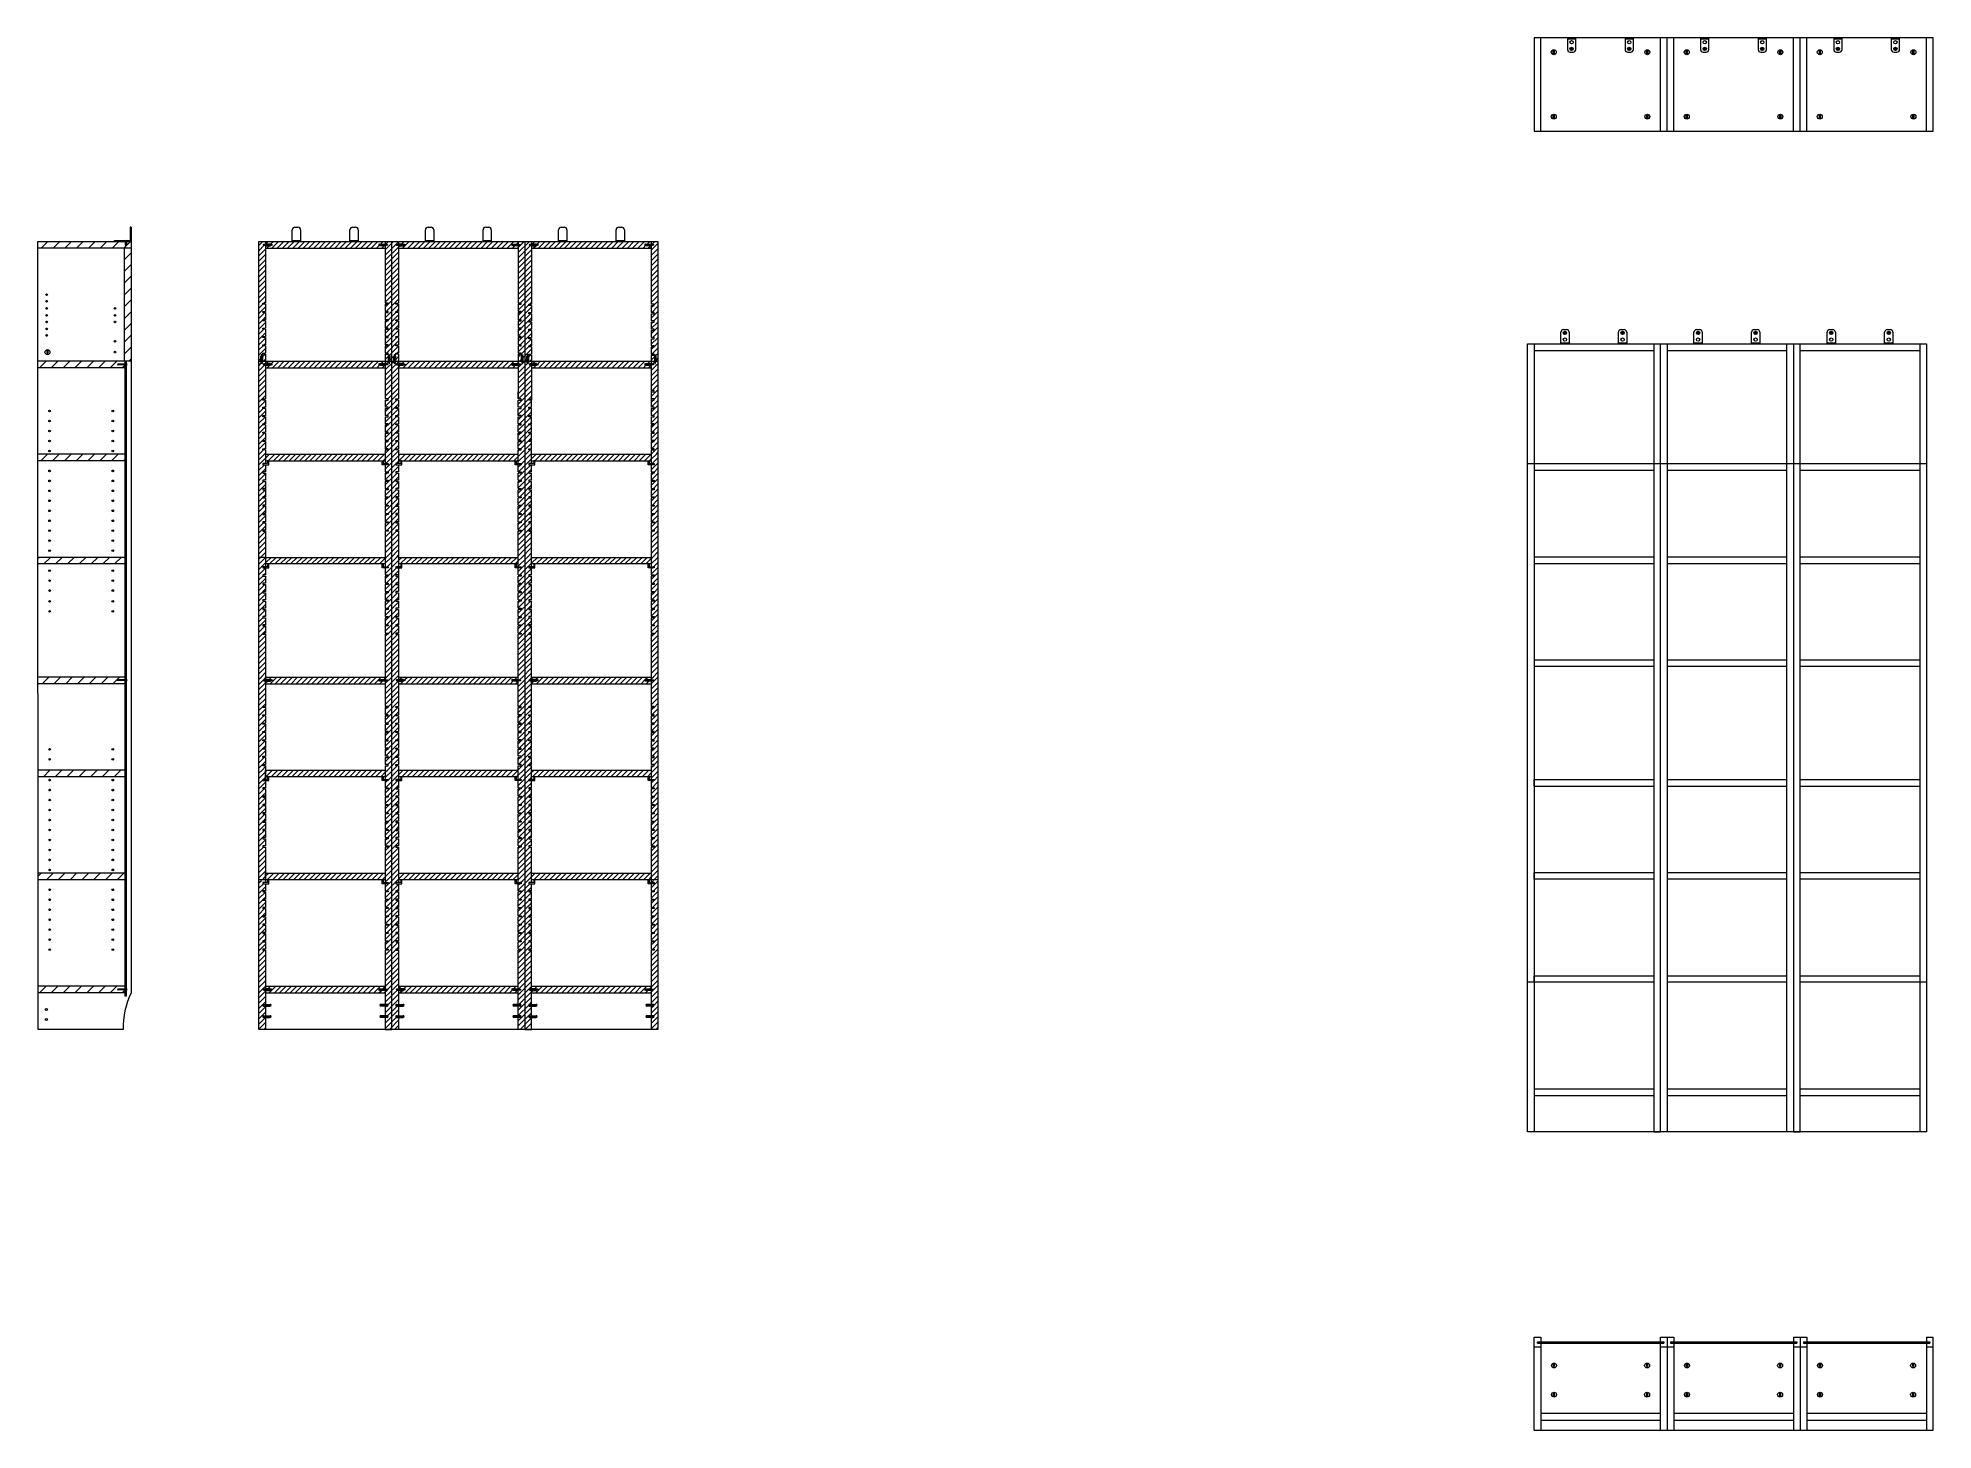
# Model space of a CAD drawing. Header units: millimetres. Extents: x -1085 to 10527, y 119 to 3003.
# Drawn here: x -1085 to -515, y 184 to 603 of the extents above; entities that cross this region are included whole.
import ezdxf

# ---------------------------------------------------------------- set-up
doc = ezdxf.new("R2010")
doc.units = ezdxf.units.MM
doc.linetypes.add('CONTINUA', pattern=[0])
doc.layers.add('A-FURN', color=2, linetype='Continuous', lineweight=18)
doc.layers.add('LINEE DI SEZIONE', color=4, linetype='Continuous', lineweight=15)
pattern_1 = [(45, (-1768.0086, 33.2973), (-0.7857724, 0.7857724), [])]
pattern_2 = [(45, (-1768.0086, 33.2973), (-1.7736006, 1.7736006), [])]

msp = doc.modelspace()

# ---------------------------------------------------------------- hatches: boundary and pattern name
at = {"layer": 'LINEE DI SEZIONE'}
h = msp.add_hatch(dxfattribs=at)
h.set_pattern_fill('ANSI31', color=256, scale=0.79)
h.set_pattern_definition(pattern_2)
h.paths.add_polyline_path([(-1059.2, 409.58), (-1061.2, 409.58), (-1061.5, 409.68), (-1061.2, 409.78), (-1059.2, 409.78), (-1059.2, 410.64), (-1085.3, 410.64), (-1085.3, 408.64), (-1059.2, 408.64)])
h.paths.add_polyline_path([(-1059.19, 382.64), (-1085.29, 382.64), (-1085.29, 380.64), (-1059.19, 380.64)])
h.paths.add_polyline_path([(-1059.19, 351.64), (-1085.29, 351.64), (-1085.29, 349.64), (-1059.19, 349.64)])
h.paths.add_polyline_path([(-1059.18, 317.64), (-1085.28, 317.64), (-1085.28, 315.64), (-1059.18, 315.64), (-1059.18, 316.57), (-1061.18, 316.57), (-1061.48, 316.67), (-1061.18, 316.77), (-1059.18, 316.77)])
h.paths.add_polyline_path([(-1059.21, 446.64), (-1085.31, 446.64), (-1085.31, 444.64), (-1059.21, 444.64)])
h.paths.add_polyline_path([(-1059.21, 477.64), (-1085.31, 477.64), (-1085.31, 475.64), (-1059.21, 475.64)])
h.paths.add_polyline_path([(-1059.22, 505.64), (-1085.32, 505.63), (-1085.32, 503.64), (-1059.22, 503.64), (-1059.22, 504.57), (-1061.22, 504.57), (-1061.52, 504.67), (-1061.22, 504.77), (-1059.22, 504.77)])
h.paths.add_polyline_path([(-1057.32, 541.64), (-1058.65, 541.64), (-1058.65, 540.64), (-1058.85, 540.34), (-1059.05, 540.64), (-1059.05, 541.64), (-1062.32, 541.64), (-1085.32, 541.64), (-1085.32, 539.64), (-1057.32, 539.64)])
h.paths.add_polyline_path([(-1057.32, 539.64), (-1059.32, 539.64), (-1059.32, 505.64), (-1059.22, 505.64), (-1057.32, 505.64), (-1057.32, 506.64)])
h = msp.add_hatch(dxfattribs=at)
h.set_pattern_fill('ANSI31', color=256, scale=0.35)
h.set_pattern_definition(pattern_1)
h.paths.add_polyline_path([(-1016.86, 540.48), (-1017.48, 540.48), (-1017.47, 540.49, -0.825763), (-1017.42, 540.76), (-1016.86, 540.76), (-1016.86, 541.64), (-1018.86, 541.64), (-1018.86, 505.64), (-1018.27, 505.64), (-1018.27, 507.14), (-1018.12, 507.14), (-1018.12, 507.39), (-1018.22, 507.39), (-1018.22, 507.54), (-1017.82, 507.54), (-1017.82, 507.39), (-1017.92, 507.39), (-1017.92, 507.14), (-1017.77, 507.14), (-1017.77, 505.64), (-1016.86, 505.64), (-1016.86, 507.74), (-1017.69, 507.74), (-1017.69, 508.09), (-1016.86, 508.09), (-1016.86, 510.24), (-1017.69, 510.24), (-1017.69, 510.59), (-1016.86, 510.59), (-1016.86, 512.74), (-1017.69, 512.74), (-1017.69, 513.09), (-1016.86, 513.09), (-1016.86, 515.24), (-1017.69, 515.24), (-1017.69, 515.59), (-1016.86, 515.59), (-1016.86, 517.74), (-1017.69, 517.74), (-1017.69, 518.09), (-1016.86, 518.09), (-1016.86, 520.24), (-1017.69, 520.24), (-1017.69, 520.59), (-1016.86, 520.59), (-1016.86, 522.74), (-1017.69, 522.74), (-1017.69, 523.09), (-1016.86, 523.09)])
h.paths.add_polyline_path([(-980.86, 317.64), (-1016.86, 317.64), (-1016.86, 316.9), (-1015.36, 316.9), (-1015.36, 316.75), (-1015.11, 316.75), (-1015.11, 316.85), (-1014.96, 316.85), (-1014.96, 316.45), (-1015.11, 316.45), (-1015.11, 316.55), (-1015.36, 316.55), (-1015.36, 316.4), (-1016.86, 316.4), (-1016.86, 315.64), (-980.86, 315.64), (-980.86, 316.4), (-982.36, 316.4), (-982.36, 316.55), (-982.61, 316.55), (-982.61, 316.45), (-982.76, 316.45), (-982.76, 316.85), (-982.61, 316.85), (-982.61, 316.75), (-982.36, 316.75), (-982.36, 316.9), (-980.86, 316.9)])
h = msp.add_hatch(dxfattribs=at)
h.set_pattern_fill('ANSI31', color=256, scale=0.35)
h.set_pattern_definition(pattern_1)
h.paths.add_polyline_path([(-940.86, 317.64), (-976.86, 317.64), (-976.86, 316.9), (-975.36, 316.9), (-975.36, 316.75), (-975.11, 316.75), (-975.11, 316.85), (-974.96, 316.85), (-974.96, 316.45), (-975.11, 316.45), (-975.11, 316.55), (-975.36, 316.55), (-975.36, 316.4), (-976.86, 316.4), (-976.86, 315.64), (-940.86, 315.64), (-940.86, 316.4), (-942.36, 316.4), (-942.36, 316.55), (-942.61, 316.55), (-942.61, 316.45), (-942.76, 316.45), (-942.76, 316.85), (-942.61, 316.85), (-942.61, 316.75), (-942.36, 316.75), (-942.36, 316.9), (-940.86, 316.9)])
h.paths.add_polyline_path([(-902.76, 316.85), (-902.76, 316.85), (-902.61, 316.85), (-902.61, 316.75), (-902.36, 316.75), (-902.36, 316.9), (-902.36, 316.9), (-900.86, 316.9), (-900.86, 317.64), (-936.86, 317.64), (-936.86, 316.9), (-935.36, 316.9), (-935.36, 316.75), (-935.11, 316.75), (-935.11, 316.85), (-934.96, 316.85), (-934.96, 316.45), (-935.11, 316.45), (-935.11, 316.55), (-935.36, 316.55), (-935.36, 316.4), (-936.86, 316.4), (-936.86, 315.64), (-900.86, 315.64), (-900.86, 316.4), (-902.36, 316.4), (-902.36, 316.55), (-902.61, 316.55), (-902.61, 316.45), (-902.76, 316.45)])
h.paths.add_polyline_path([(-900.86, 351.64), (-936.86, 351.64), (-936.86, 349.64), (-900.86, 349.64)])
h.paths.add_polyline_path([(-940.86, 351.64), (-976.86, 351.64), (-976.86, 349.64), (-940.86, 349.64)])
h.paths.add_polyline_path([(-980.86, 351.64), (-1016.86, 351.64), (-1016.86, 349.64), (-980.86, 349.64)])
h.paths.add_polyline_path([(-980.86, 382.64), (-1016.86, 382.64), (-1016.86, 380.64), (-980.86, 380.64)])
h.paths.add_polyline_path([(-940.86, 382.64), (-976.86, 382.64), (-976.86, 380.64), (-940.86, 380.64)])
h.paths.add_polyline_path([(-900.86, 382.64), (-936.86, 382.64), (-936.86, 380.64), (-900.86, 380.64)])
h.paths.add_polyline_path([(-900.86, 409.4), (-902.36, 409.4), (-902.36, 409.55), (-902.61, 409.55), (-902.61, 409.45), (-902.76, 409.45), (-902.76, 409.85), (-902.76, 409.85), (-902.61, 409.85), (-902.61, 409.75), (-902.36, 409.75), (-902.36, 409.9), (-902.36, 409.9), (-900.86, 409.9), (-900.86, 410.64), (-936.86, 410.64), (-936.86, 409.9), (-935.36, 409.9), (-935.36, 409.75), (-935.11, 409.75), (-935.11, 409.85), (-934.96, 409.85), (-934.96, 409.45), (-935.11, 409.45), (-935.36, 409.55), (-935.36, 409.4), (-936.86, 409.4), (-936.86, 408.64), (-900.86, 408.64)])
h.paths.add_polyline_path([(-942.76, 409.85), (-942.61, 409.85), (-942.61, 409.75), (-942.36, 409.75), (-942.36, 409.9), (-940.86, 409.9), (-940.86, 410.64), (-976.86, 410.64), (-976.86, 409.9), (-975.36, 409.9), (-975.36, 409.75), (-975.11, 409.75), (-975.11, 409.85), (-974.96, 409.85), (-974.96, 409.45), (-975.11, 409.45), (-975.11, 409.55), (-975.36, 409.55), (-975.36, 409.4), (-976.86, 409.4), (-976.86, 408.64), (-940.86, 408.64), (-940.86, 409.4), (-942.36, 409.4), (-942.36, 409.55), (-942.61, 409.55), (-942.61, 409.45), (-942.76, 409.45)])
h.paths.add_polyline_path([(-982.76, 409.85), (-982.61, 409.85), (-982.61, 409.75), (-982.36, 409.75), (-982.36, 409.9), (-980.86, 409.9), (-980.86, 410.64), (-1016.86, 410.64), (-1016.86, 409.9), (-1015.36, 409.9), (-1015.36, 409.75), (-1015.11, 409.75), (-1015.11, 409.85), (-1014.96, 409.85), (-1014.96, 409.45), (-1015.11, 409.45), (-1015.36, 409.55), (-1015.36, 409.4), (-1016.86, 409.4), (-1016.86, 408.64), (-980.86, 408.64), (-980.86, 409.4), (-982.36, 409.4), (-982.36, 409.55), (-982.61, 409.55), (-982.61, 409.45), (-982.76, 409.45)])
h.paths.add_polyline_path([(-980.86, 446.64), (-1016.86, 446.64), (-1016.86, 444.64), (-980.86, 444.64)])
h.paths.add_polyline_path([(-940.86, 446.64), (-976.86, 446.64), (-976.86, 444.64), (-940.86, 444.64)])
h.paths.add_polyline_path([(-900.86, 446.64), (-936.86, 446.64), (-936.86, 444.64), (-900.86, 444.64)])
h.paths.add_polyline_path([(-900.86, 477.64), (-936.86, 477.64), (-936.86, 475.64), (-900.86, 475.64)])
h.paths.add_polyline_path([(-940.86, 477.64), (-976.86, 477.64), (-976.86, 475.64), (-940.86, 475.64)])
h.paths.add_polyline_path([(-980.86, 477.64), (-1016.86, 477.64), (-1016.86, 475.64), (-980.86, 475.64)])
h.paths.add_polyline_path([(-980.86, 504.4), (-982.36, 504.4), (-982.36, 504.55), (-982.61, 504.55), (-982.61, 504.45), (-982.76, 504.45), (-982.76, 504.85), (-982.61, 504.85), (-982.61, 504.75), (-982.36, 504.75), (-982.36, 504.9), (-980.86, 504.9), (-980.86, 505.64), (-1016.86, 505.64), (-1016.86, 504.9), (-1015.36, 504.9), (-1015.36, 504.75), (-1015.11, 504.75), (-1015.11, 504.85), (-1014.96, 504.85), (-1014.96, 504.45), (-1015.11, 504.45), (-1015.11, 504.55), (-1015.36, 504.55), (-1015.36, 504.4), (-1016.86, 504.4), (-1016.86, 503.64), (-980.86, 503.64)])
h.paths.add_polyline_path([(-940.86, 504.4), (-942.36, 504.4), (-942.36, 504.55), (-942.61, 504.55), (-942.61, 504.45), (-942.76, 504.45), (-942.76, 504.85), (-942.61, 504.85), (-942.61, 504.75), (-942.36, 504.75), (-942.36, 504.9), (-940.86, 504.9), (-940.86, 505.64), (-976.86, 505.64), (-976.86, 504.9), (-975.36, 504.9), (-975.36, 504.75), (-975.11, 504.75), (-975.11, 504.85), (-974.96, 504.85), (-974.96, 504.45), (-975.11, 504.45), (-975.11, 504.55), (-975.36, 504.55), (-975.36, 504.4), (-976.86, 504.4), (-976.86, 503.64), (-940.86, 503.64)])
h.paths.add_polyline_path([(-900.86, 505.64), (-936.86, 505.64), (-936.86, 504.9), (-935.36, 504.9), (-935.36, 504.75), (-935.11, 504.75), (-935.11, 504.85), (-934.96, 504.85), (-934.96, 504.45), (-935.11, 504.45), (-935.11, 504.55), (-935.36, 504.55), (-935.36, 504.4), (-936.86, 504.4), (-936.86, 503.64), (-900.86, 503.64), (-900.86, 504.4), (-902.36, 504.4), (-902.36, 504.55), (-902.61, 504.55), (-902.61, 504.45), (-902.76, 504.45), (-902.76, 504.85), (-902.61, 504.85), (-902.61, 504.75), (-902.36, 504.75), (-902.36, 504.9), (-900.86, 504.9)])
h.paths.add_polyline_path([(-936.86, 540.48), (-937.48, 540.48), (-937.47, 540.49, -0.825763), (-937.42, 540.76), (-936.86, 540.76), (-936.86, 541.64), (-938.86, 541.64), (-938.86, 505.64), (-938.27, 505.64), (-938.27, 507.14), (-938.12, 507.14), (-938.12, 507.39), (-938.22, 507.39), (-938.22, 507.54), (-937.82, 507.54), (-937.82, 507.39), (-937.92, 507.39), (-937.92, 507.14), (-937.77, 507.14), (-937.77, 505.64), (-936.86, 505.64), (-936.86, 507.4), (-937.69, 507.4), (-937.69, 507.74), (-936.86, 507.74), (-936.86, 509.9), (-937.69, 509.9), (-937.69, 510.24), (-936.86, 510.24), (-936.86, 512.4), (-937.69, 512.4), (-937.69, 512.74), (-936.86, 512.74), (-936.86, 514.9), (-937.69, 514.9), (-937.69, 515.24), (-936.86, 515.24), (-936.86, 517.4), (-937.69, 517.4), (-937.69, 517.74), (-936.86, 517.74), (-936.86, 519.9), (-937.69, 519.9), (-937.69, 520.24), (-936.86, 520.24), (-936.86, 522.4), (-937.69, 522.4), (-937.69, 522.74), (-936.86, 522.74)])
h.paths.add_polyline_path([(-938.86, 541.64), (-940.86, 541.64), (-940.86, 540.76), (-940.3, 540.76, -1), (-940.3, 540.48), (-940.86, 540.48), (-940.86, 523.09), (-940.03, 523.09), (-940.03, 522.74), (-940.86, 522.74), (-940.86, 520.59), (-940.03, 520.59), (-940.03, 520.24), (-940.86, 520.24), (-940.86, 518.09), (-940.03, 518.09), (-940.03, 517.74), (-940.86, 517.74), (-940.86, 515.59), (-940.03, 515.59), (-940.03, 515.24), (-940.86, 515.24), (-940.86, 513.09), (-940.03, 513.09), (-940.03, 512.74), (-940.86, 512.74), (-940.86, 510.59), (-940.03, 510.59), (-940.03, 510.24), (-940.86, 510.24), (-940.86, 508.09), (-940.03, 508.09), (-940.03, 507.74), (-940.86, 507.74), (-940.86, 505.64), (-939.95, 505.64), (-939.95, 507.14), (-939.8, 507.14), (-939.8, 507.39), (-939.9, 507.39), (-939.9, 507.54), (-939.5, 507.54), (-939.5, 507.39), (-939.6, 507.39), (-939.6, 507.14), (-939.45, 507.14), (-939.45, 505.64), (-938.86, 505.64)])
h.paths.add_polyline_path([(-978.86, 541.64), (-980.86, 541.64), (-980.86, 540.76), (-980.3, 540.76, -1), (-980.3, 540.48), (-980.86, 540.48), (-980.86, 523.09), (-980.03, 523.09), (-980.03, 522.74), (-980.86, 522.74), (-980.86, 520.59), (-980.03, 520.59), (-980.03, 520.24), (-980.86, 520.24), (-980.86, 518.09), (-980.03, 518.09), (-980.03, 517.74), (-980.86, 517.74), (-980.86, 515.59), (-980.03, 515.59), (-980.03, 515.24), (-980.86, 515.24), (-980.86, 513.09), (-980.03, 513.09), (-980.03, 512.74), (-980.86, 512.74), (-980.86, 510.59), (-980.03, 510.59), (-980.03, 510.24), (-980.86, 510.24), (-980.86, 508.09), (-980.03, 508.09), (-980.03, 507.74), (-980.86, 507.74), (-980.86, 505.64), (-979.95, 505.64), (-979.95, 507.14), (-979.8, 507.14), (-979.8, 507.39), (-979.9, 507.39), (-979.9, 507.54), (-979.5, 507.54), (-979.5, 507.39), (-979.6, 507.39), (-979.6, 507.14), (-979.45, 507.14), (-979.45, 505.64), (-978.86, 505.64)])
h.paths.add_polyline_path([(-976.86, 540.48), (-977.48, 540.48), (-977.47, 540.49, -0.825763), (-977.42, 540.76), (-976.86, 540.76), (-976.86, 541.64), (-978.86, 541.64), (-978.86, 505.64), (-978.27, 505.64), (-978.27, 507.14), (-978.12, 507.14), (-978.12, 507.39), (-978.22, 507.39), (-978.22, 507.54), (-977.82, 507.54), (-977.82, 507.39), (-977.92, 507.39), (-977.92, 507.14), (-977.77, 507.14), (-977.77, 505.64), (-976.86, 505.64), (-976.86, 507.74), (-977.69, 507.74), (-977.69, 508.09), (-976.86, 508.09), (-976.86, 510.24), (-977.69, 510.24), (-977.69, 510.59), (-976.86, 510.59), (-976.86, 512.74), (-977.69, 512.74), (-977.69, 513.09), (-976.86, 513.09), (-976.86, 515.24), (-977.69, 515.24), (-977.69, 515.59), (-976.86, 515.59), (-976.86, 517.74), (-977.69, 517.74), (-977.69, 518.09), (-976.86, 518.09), (-976.86, 520.24), (-977.69, 520.24), (-977.69, 520.59), (-976.86, 520.59), (-976.86, 522.74), (-977.69, 522.74), (-977.69, 523.09), (-976.86, 523.09)])
h.paths.add_polyline_path([(-980.86, 540.37), (-982.36, 540.37), (-982.36, 540.52), (-982.61, 540.52), (-982.61, 540.42), (-982.76, 540.42), (-982.76, 540.82), (-982.61, 540.82), (-982.61, 540.72), (-982.36, 540.72), (-982.36, 540.87), (-980.86, 540.87), (-980.86, 541.64), (-1016.86, 541.64), (-1016.86, 540.87), (-1015.36, 540.87), (-1015.36, 540.72), (-1015.11, 540.72), (-1015.11, 540.82), (-1014.96, 540.82), (-1014.96, 540.42), (-1015.11, 540.42), (-1015.11, 540.52), (-1015.36, 540.52), (-1015.36, 540.37), (-1016.86, 540.37), (-1016.86, 539.64), (-980.86, 539.64)])
h.paths.add_polyline_path([(-940.86, 540.37), (-942.36, 540.37), (-942.36, 540.52), (-942.61, 540.52), (-942.61, 540.42), (-942.76, 540.42), (-942.76, 540.82), (-942.61, 540.82), (-942.61, 540.72), (-942.36, 540.72), (-942.36, 540.87), (-940.86, 540.87), (-940.86, 541.64), (-976.86, 541.64), (-976.86, 540.87), (-975.36, 540.87), (-975.36, 540.72), (-975.11, 540.72), (-975.11, 540.82), (-974.96, 540.82), (-974.96, 540.42), (-975.11, 540.42), (-975.11, 540.52), (-975.36, 540.52), (-975.36, 540.37), (-976.86, 540.37), (-976.86, 539.64), (-940.86, 539.64)])
h.paths.add_polyline_path([(-900.86, 541.64), (-936.86, 541.64), (-936.86, 540.87), (-935.36, 540.87), (-935.36, 540.72), (-935.11, 540.72), (-935.11, 540.82), (-934.96, 540.82), (-934.96, 540.42), (-935.11, 540.42), (-935.11, 540.52), (-935.36, 540.52), (-935.36, 540.37), (-936.86, 540.37), (-936.86, 539.64), (-900.86, 539.64), (-900.86, 540.37), (-902.36, 540.37), (-902.36, 540.52), (-902.61, 540.52), (-902.61, 540.42), (-902.76, 540.42), (-902.76, 540.82), (-902.61, 540.82), (-902.61, 540.72), (-902.36, 540.72), (-902.36, 540.87), (-900.86, 540.87)])
h.paths.add_polyline_path([(-898.86, 541.64), (-900.86, 541.64), (-900.86, 540.76), (-900.3, 540.76, -1), (-900.3, 540.48), (-900.86, 540.48), (-900.86, 522.74), (-900.03, 522.74), (-900.03, 522.4), (-900.86, 522.4), (-900.86, 520.24), (-900.03, 520.24), (-900.03, 519.9), (-900.86, 519.9), (-900.86, 517.74), (-900.03, 517.74), (-900.03, 517.4), (-900.86, 517.4), (-900.86, 515.24), (-900.03, 515.24), (-900.03, 514.9), (-900.86, 514.9), (-900.86, 512.74), (-900.03, 512.74), (-900.03, 512.4), (-900.86, 512.4), (-900.86, 510.24), (-900.03, 510.24), (-900.03, 509.9), (-900.86, 509.9), (-900.86, 507.74), (-900.03, 507.74), (-900.03, 507.4), (-900.86, 507.4), (-900.86, 505.64), (-899.95, 505.64), (-899.95, 507.14), (-899.8, 507.14), (-899.8, 507.39), (-899.9, 507.39), (-899.9, 507.54), (-899.5, 507.54), (-899.5, 507.39), (-899.6, 507.39), (-899.6, 507.14), (-899.45, 507.14), (-899.45, 505.64), (-898.86, 505.64)])
h = msp.add_hatch(dxfattribs=at)
h.set_pattern_fill('ANSI31', color=256, scale=0.79)
h.set_pattern_definition(pattern_2)
h.paths.add_polyline_path([(-1058.82, 505.64), (-1059.22, 505.64), (-1059.22, 504.77), (-1058.82, 504.77)])
h.paths.add_polyline_path([(-1058.82, 504.37), (-1058.82, 504.37), (-1058.82, 504.57), (-1059.22, 504.57), (-1059.21, 475.64), (-1058.81, 475.67)])
h = msp.add_hatch(dxfattribs=at)
h.set_pattern_fill('ANSI31', color=256, scale=0.35)
h.set_pattern_definition(pattern_1)
h.paths.add_polyline_path([(-1016.86, 504.51), (-1017.48, 504.51), (-1017.47, 504.52, -0.825763), (-1017.42, 504.79), (-1016.86, 504.79), (-1016.86, 505.64), (-1017.88, 505.64), (-1017.88, 505.08, -1), (-1018.16, 505.08), (-1018.16, 505.64), (-1018.86, 505.64), (-1018.86, 477.64), (-1016.86, 477.64), (-1016.86, 478.94), (-1017.69, 478.94), (-1017.69, 479.29), (-1016.86, 479.29), (-1016.86, 481.44), (-1017.69, 481.44), (-1017.69, 481.79), (-1016.86, 481.79), (-1016.86, 483.94), (-1017.69, 483.94), (-1017.69, 484.29), (-1016.86, 484.29), (-1016.86, 486.44), (-1017.69, 486.44), (-1017.69, 486.79), (-1016.86, 486.79), (-1016.86, 488.94), (-1017.69, 488.94), (-1017.69, 489.29), (-1016.86, 489.29), (-1016.86, 491.44), (-1017.69, 491.44), (-1017.69, 491.79), (-1016.86, 491.79), (-1016.86, 493.94), (-1017.69, 493.94), (-1017.69, 494.29), (-1016.86, 494.29)])
h = msp.add_hatch(dxfattribs=at)
h.set_pattern_fill('ANSI31', color=256, scale=0.35)
h.set_pattern_definition(pattern_1)
h.paths.add_polyline_path([(-978.86, 505.64), (-979.56, 505.64), (-979.56, 505.01), (-979.57, 505.02, -0.825763), (-979.84, 505.08), (-979.84, 505.64), (-980.86, 505.64), (-980.86, 504.79), (-980.3, 504.79, -1), (-980.3, 504.51), (-980.86, 504.51), (-980.86, 494.29), (-980.03, 494.29), (-980.03, 493.94), (-980.86, 493.94), (-980.86, 491.79), (-980.03, 491.79), (-980.03, 491.44), (-980.86, 491.44), (-980.86, 489.29), (-980.03, 489.29), (-980.03, 488.94), (-980.86, 488.94), (-980.86, 486.79), (-980.03, 486.79), (-980.03, 486.44), (-980.86, 486.44), (-980.86, 484.29), (-980.03, 484.29), (-980.03, 483.94), (-980.86, 483.94), (-980.86, 481.79), (-980.03, 481.79), (-980.03, 481.44), (-980.86, 481.44), (-980.86, 479.29), (-980.03, 479.29), (-980.03, 478.94), (-980.86, 478.94), (-980.86, 477.64), (-978.86, 477.64)])
h.paths.add_polyline_path([(-976.86, 504.51), (-977.48, 504.51), (-977.47, 504.52, -0.825763), (-977.42, 504.79), (-976.86, 504.79), (-976.86, 505.64), (-977.88, 505.64), (-977.88, 505.08, -1), (-978.16, 505.08), (-978.16, 505.64), (-978.86, 505.64), (-978.86, 477.64), (-976.86, 477.64), (-976.86, 478.94), (-977.69, 478.94), (-977.69, 479.29), (-976.86, 479.29), (-976.86, 481.44), (-977.69, 481.44), (-977.69, 481.79), (-976.86, 481.79), (-976.86, 483.94), (-977.69, 483.94), (-977.69, 484.29), (-976.86, 484.29), (-976.86, 486.44), (-977.69, 486.44), (-977.69, 486.79), (-976.86, 486.79), (-976.86, 488.94), (-977.69, 488.94), (-977.69, 489.29), (-976.86, 489.29), (-976.86, 491.44), (-977.69, 491.44), (-977.69, 491.79), (-976.86, 491.79), (-976.86, 493.94), (-977.69, 493.94), (-977.69, 494.29), (-976.86, 494.29)])
h.paths.add_polyline_path([(-938.86, 505.64), (-939.56, 505.64), (-939.56, 505.01), (-939.57, 505.02, -0.825763), (-939.84, 505.08), (-939.84, 505.64), (-940.86, 505.64), (-940.86, 504.79), (-940.3, 504.79, -1), (-940.3, 504.51), (-940.86, 504.51), (-940.86, 494.29), (-940.03, 494.29), (-940.03, 493.94), (-940.86, 493.94), (-940.86, 491.79), (-940.03, 491.79), (-940.03, 491.44), (-940.86, 491.44), (-940.86, 489.29), (-940.03, 489.29), (-940.03, 488.94), (-940.86, 488.94), (-940.86, 486.79), (-940.03, 486.79), (-940.03, 486.44), (-940.86, 486.44), (-940.86, 484.29), (-940.03, 484.29), (-940.03, 483.94), (-940.86, 483.94), (-940.86, 481.79), (-940.03, 481.79), (-940.03, 481.44), (-940.86, 481.44), (-940.86, 479.29), (-940.03, 479.29), (-940.03, 478.94), (-940.86, 478.94), (-940.86, 477.64), (-938.86, 477.64)])
h.paths.add_polyline_path([(-936.86, 504.51), (-937.48, 504.51), (-937.47, 504.52, -0.825763), (-937.42, 504.79), (-936.86, 504.79), (-936.86, 505.64), (-937.88, 505.64), (-937.88, 505.08, -1), (-938.16, 505.08), (-938.16, 505.64), (-938.27, 505.64), (-938.86, 505.64), (-938.86, 477.64), (-936.86, 477.64), (-936.86, 478.94), (-937.69, 478.94), (-937.69, 479.29), (-936.86, 479.29), (-936.86, 481.44), (-937.69, 481.44), (-937.69, 481.79), (-936.86, 481.79), (-936.86, 483.94), (-937.69, 483.94), (-937.69, 484.29), (-936.86, 484.29), (-936.86, 486.44), (-937.69, 486.44), (-937.69, 486.79), (-936.86, 486.79), (-936.86, 488.94), (-937.69, 488.94), (-937.69, 489.29), (-936.86, 489.29), (-936.86, 491.44), (-937.69, 491.44), (-937.69, 491.79), (-936.86, 491.79), (-936.86, 493.94), (-937.69, 493.94), (-937.69, 494.29), (-936.86, 494.29)])
h.paths.add_polyline_path([(-898.86, 505.64), (-899.56, 505.64), (-899.56, 505.01), (-899.57, 505.02, -0.825763), (-899.84, 505.08), (-899.84, 505.64), (-899.95, 505.64), (-900.86, 505.64), (-900.86, 504.79), (-900.3, 504.79, -1), (-900.3, 504.51), (-900.86, 504.51), (-900.86, 496.79), (-900.03, 496.79), (-900.03, 496.44), (-900.86, 496.44), (-900.86, 494.29), (-900.03, 494.29), (-900.03, 493.94), (-900.86, 493.94), (-900.86, 491.79), (-900.03, 491.79), (-900.03, 491.44), (-900.86, 491.44), (-900.86, 489.29), (-900.03, 489.29), (-900.03, 488.94), (-900.86, 488.94), (-900.86, 486.79), (-900.03, 486.79), (-900.03, 486.44), (-900.86, 486.44), (-900.86, 484.29), (-900.03, 484.29), (-900.03, 483.94), (-900.86, 483.94), (-900.86, 481.79), (-900.03, 481.79), (-900.03, 481.44), (-900.86, 481.44), (-900.86, 479.29), (-900.03, 479.29), (-900.03, 478.94), (-900.86, 478.94), (-900.86, 477.64), (-898.86, 477.64)])
h = msp.add_hatch(dxfattribs=at)
h.set_pattern_fill('ANSI31', color=256, scale=0.79)
h.set_pattern_definition(pattern_2)
h.paths.add_polyline_path([(-1058.81, 475.64), (-1059.21, 475.64), (-1059.21, 444.64), (-1058.81, 444.64)])
h = msp.add_hatch(dxfattribs=at)
h.set_pattern_fill('ANSI31', color=256, scale=0.35)
h.set_pattern_definition(pattern_1)
h.paths.add_polyline_path([(-1016.86, 454.49), (-1017.69, 454.49), (-1017.69, 454.83), (-1016.86, 454.83), (-1016.86, 456.99), (-1017.69, 456.99), (-1017.69, 457.33), (-1016.86, 457.33), (-1016.86, 459.49), (-1017.69, 459.49), (-1017.69, 459.83), (-1016.86, 459.83), (-1016.86, 461.99), (-1017.69, 461.99), (-1017.69, 462.33), (-1016.86, 462.33), (-1016.86, 464.49), (-1017.69, 464.49), (-1017.69, 464.83), (-1016.86, 464.83), (-1016.86, 466.99), (-1017.69, 466.99), (-1017.69, 467.33), (-1016.86, 467.33), (-1016.86, 469.49), (-1017.69, 469.49), (-1017.69, 469.83), (-1016.86, 469.83), (-1016.86, 471.99), (-1017.69, 471.99), (-1017.69, 472.33), (-1016.86, 472.33), (-1016.86, 474.49), (-1017.69, 474.49), (-1017.69, 474.83), (-1016.86, 474.83), (-1016.86, 477.64), (-1018.86, 477.64), (-1018.86, 446.64), (-1016.86, 446.64)])
h.paths.add_polyline_path([(-978.86, 477.64), (-980.86, 477.64), (-980.86, 474.83), (-980.03, 474.83), (-980.03, 474.49), (-980.86, 474.49), (-980.86, 472.33), (-980.03, 472.33), (-980.03, 471.99), (-980.86, 471.99), (-980.86, 469.83), (-980.03, 469.83), (-980.03, 469.49), (-980.86, 469.49), (-980.86, 467.33), (-980.03, 467.33), (-980.03, 466.99), (-980.86, 466.99), (-980.86, 464.83), (-980.03, 464.83), (-980.03, 464.49), (-980.86, 464.49), (-980.86, 462.33), (-980.03, 462.33), (-980.03, 461.99), (-980.86, 461.99), (-980.86, 459.83), (-980.03, 459.83), (-980.03, 459.49), (-980.86, 459.49), (-980.86, 457.33), (-980.03, 457.33), (-980.03, 456.99), (-980.86, 456.99), (-980.86, 454.83), (-980.03, 454.83), (-980.03, 454.49), (-980.86, 454.49), (-980.86, 446.64), (-978.86, 446.64)])
h.paths.add_polyline_path([(-976.86, 454.49), (-977.69, 454.49), (-977.69, 454.83), (-976.86, 454.83), (-976.86, 456.99), (-977.69, 456.99), (-977.69, 457.33), (-976.86, 457.33), (-976.86, 459.49), (-977.69, 459.49), (-977.69, 459.83), (-976.86, 459.83), (-976.86, 461.99), (-977.69, 461.99), (-977.69, 462.33), (-976.86, 462.33), (-976.86, 464.49), (-977.69, 464.49), (-977.69, 464.83), (-976.86, 464.83), (-976.86, 466.99), (-977.69, 466.99), (-977.69, 467.33), (-976.86, 467.33), (-976.86, 469.49), (-977.69, 469.49), (-977.69, 469.83), (-976.86, 469.83), (-976.86, 471.99), (-977.69, 471.99), (-977.69, 472.33), (-976.86, 472.33), (-976.86, 474.49), (-977.69, 474.49), (-977.69, 474.83), (-976.86, 474.83), (-976.86, 477.64), (-978.86, 477.64), (-978.86, 446.64), (-976.86, 446.64)])
h.paths.add_polyline_path([(-938.86, 477.64), (-940.86, 477.64), (-940.86, 474.83), (-940.03, 474.83), (-940.03, 474.49), (-940.86, 474.49), (-940.86, 472.33), (-940.03, 472.33), (-940.03, 471.99), (-940.86, 471.99), (-940.86, 469.83), (-940.03, 469.83), (-940.03, 469.49), (-940.86, 469.49), (-940.86, 467.33), (-940.03, 467.33), (-940.03, 466.99), (-940.86, 466.99), (-940.86, 464.83), (-940.03, 464.83), (-940.03, 464.49), (-940.86, 464.49), (-940.86, 462.33), (-940.03, 462.33), (-940.03, 461.99), (-940.86, 461.99), (-940.86, 459.83), (-940.03, 459.83), (-940.03, 459.49), (-940.86, 459.49), (-940.86, 457.33), (-940.03, 457.33), (-940.03, 456.99), (-940.86, 456.99), (-940.86, 454.83), (-940.03, 454.83), (-940.03, 454.49), (-940.86, 454.49), (-940.86, 446.64), (-938.86, 446.64)])
h.paths.add_polyline_path([(-936.86, 454.49), (-937.69, 454.49), (-937.69, 454.83), (-936.86, 454.83), (-936.86, 456.99), (-937.69, 456.99), (-937.69, 457.33), (-936.86, 457.33), (-936.86, 459.49), (-937.69, 459.49), (-937.69, 459.83), (-936.86, 459.83), (-936.86, 461.99), (-937.69, 461.99), (-937.69, 462.33), (-936.86, 462.33), (-936.86, 464.49), (-937.69, 464.49), (-937.69, 464.83), (-936.86, 464.83), (-936.86, 466.99), (-937.69, 466.99), (-937.69, 467.33), (-936.86, 467.33), (-936.86, 469.49), (-937.69, 469.49), (-937.69, 469.83), (-936.86, 469.83), (-936.86, 471.99), (-937.69, 471.99), (-937.69, 472.33), (-936.86, 472.33), (-936.86, 474.49), (-937.69, 474.49), (-937.69, 474.83), (-936.86, 474.83), (-936.86, 477.64), (-938.86, 477.64), (-938.86, 446.64), (-936.86, 446.64)])
h.paths.add_polyline_path([(-898.86, 477.64), (-900.86, 477.64), (-900.86, 474.83), (-900.03, 474.83), (-900.03, 474.49), (-900.86, 474.49), (-900.86, 472.33), (-900.03, 472.33), (-900.03, 471.99), (-900.86, 471.99), (-900.86, 469.83), (-900.03, 469.83), (-900.03, 469.49), (-900.86, 469.49), (-900.86, 467.33), (-900.03, 467.33), (-900.03, 466.99), (-900.86, 466.99), (-900.86, 464.83), (-900.03, 464.83), (-900.03, 464.49), (-900.86, 464.49), (-900.86, 462.33), (-900.03, 462.33), (-900.03, 461.99), (-900.86, 461.99), (-900.86, 459.83), (-900.03, 459.83), (-900.03, 459.49), (-900.86, 459.49), (-900.86, 457.33), (-900.03, 457.33), (-900.03, 456.99), (-900.86, 456.99), (-900.86, 454.83), (-900.03, 454.83), (-900.03, 454.49), (-900.86, 454.49), (-900.86, 446.64), (-898.86, 446.64)])
h = msp.add_hatch(dxfattribs=at)
h.set_pattern_fill('ANSI31', color=256, scale=0.79)
h.set_pattern_definition(pattern_2)
h.paths.add_polyline_path([(-1058.81, 444.64), (-1059.21, 444.64), (-1059.2, 409.78), (-1058.8, 409.78), (-1058.8, 409.98)])
h = msp.add_hatch(dxfattribs=at)
h.set_pattern_fill('ANSI31', color=256, scale=0.35)
h.set_pattern_definition(pattern_1)
h.paths.add_polyline_path([(-898.86, 446.64), (-900.86, 446.64), (-900.86, 443.83), (-900.03, 443.83), (-900.03, 443.49), (-900.86, 443.49), (-900.86, 441.33), (-900.03, 441.33), (-900.03, 440.99), (-900.86, 440.99), (-900.86, 438.83), (-900.03, 438.83), (-900.03, 438.49), (-900.86, 438.49), (-900.86, 436.33), (-900.03, 436.33), (-900.03, 435.99), (-900.86, 435.99), (-900.86, 433.83), (-900.03, 433.83), (-900.03, 433.49), (-900.86, 433.49), (-900.86, 431.33), (-900.03, 431.33), (-900.03, 430.99), (-900.86, 430.99), (-900.86, 428.83), (-900.03, 428.83), (-900.03, 428.49), (-900.86, 428.49), (-900.86, 426.33), (-900.03, 426.33), (-900.03, 425.99), (-900.86, 425.99), (-900.86, 423.83), (-900.03, 423.83), (-900.03, 423.49), (-900.86, 423.49), (-900.86, 410.64), (-898.86, 410.64)])
h.paths.add_polyline_path([(-936.86, 443.49), (-937.69, 443.49), (-937.69, 443.83), (-936.86, 443.83), (-936.86, 446.64), (-938.86, 446.64), (-938.86, 410.64), (-936.86, 410.64), (-936.86, 423.49), (-937.69, 423.49), (-937.69, 423.83), (-936.86, 423.83), (-936.86, 425.99), (-937.69, 425.99), (-937.69, 426.33), (-936.86, 426.33), (-936.86, 428.49), (-937.69, 428.49), (-937.69, 428.83), (-936.86, 428.83), (-936.86, 430.99), (-937.69, 430.99), (-937.69, 431.33), (-936.86, 431.33), (-936.86, 433.49), (-937.69, 433.49), (-937.69, 433.83), (-936.86, 433.83), (-936.86, 435.99), (-937.69, 435.99), (-937.69, 436.33), (-936.86, 436.33), (-936.86, 438.49), (-937.69, 438.49), (-937.69, 438.83), (-936.86, 438.83), (-936.86, 440.99), (-937.69, 440.99), (-937.69, 441.33), (-936.86, 441.33)])
h.paths.add_polyline_path([(-938.86, 446.64), (-940.86, 446.64), (-940.86, 443.83), (-940.03, 443.83), (-940.03, 443.49), (-940.86, 443.49), (-940.86, 441.33), (-940.03, 441.33), (-940.03, 440.99), (-940.86, 440.99), (-940.86, 438.83), (-940.03, 438.83), (-940.03, 438.49), (-940.86, 438.49), (-940.86, 436.33), (-940.03, 436.33), (-940.03, 435.99), (-940.86, 435.99), (-940.86, 433.83), (-940.03, 433.83), (-940.03, 433.49), (-940.86, 433.49), (-940.86, 431.33), (-940.03, 431.33), (-940.03, 430.99), (-940.86, 430.99), (-940.86, 428.83), (-940.03, 428.83), (-940.03, 428.49), (-940.86, 428.49), (-940.86, 426.33), (-940.03, 426.33), (-940.03, 425.99), (-940.86, 425.99), (-940.86, 423.83), (-940.03, 423.83), (-940.03, 423.49), (-940.86, 423.49), (-940.86, 410.64), (-938.86, 410.64)])
h.paths.add_polyline_path([(-976.86, 443.49), (-977.69, 443.49), (-977.69, 443.83), (-976.86, 443.83), (-976.86, 446.64), (-978.86, 446.64), (-978.86, 410.64), (-976.86, 410.64), (-976.86, 423.49), (-977.69, 423.49), (-977.69, 423.83), (-976.86, 423.83), (-976.86, 425.99), (-977.69, 425.99), (-977.69, 426.33), (-976.86, 426.33), (-976.86, 428.49), (-977.69, 428.49), (-977.69, 428.83), (-976.86, 428.83), (-976.86, 430.99), (-977.69, 430.99), (-977.69, 431.33), (-976.86, 431.33), (-976.86, 433.49), (-977.69, 433.49), (-977.69, 433.83), (-976.86, 433.83), (-976.86, 435.99), (-977.69, 435.99), (-977.69, 436.33), (-976.86, 436.33), (-976.86, 438.49), (-977.69, 438.49), (-977.69, 438.83), (-976.86, 438.83), (-976.86, 440.99), (-977.69, 440.99), (-977.69, 441.33), (-976.86, 441.33)])
h.paths.add_polyline_path([(-978.86, 446.64), (-980.86, 446.64), (-980.86, 443.83), (-980.03, 443.83), (-980.03, 443.49), (-980.86, 443.49), (-980.86, 441.33), (-980.03, 441.33), (-980.03, 440.99), (-980.86, 440.99), (-980.86, 438.83), (-980.03, 438.83), (-980.03, 438.49), (-980.86, 438.49), (-980.86, 436.33), (-980.03, 436.33), (-980.03, 435.99), (-980.86, 435.99), (-980.86, 433.83), (-980.03, 433.83), (-980.03, 433.49), (-980.86, 433.49), (-980.86, 431.33), (-980.03, 431.33), (-980.03, 430.99), (-980.86, 430.99), (-980.86, 428.83), (-980.03, 428.83), (-980.03, 428.49), (-980.86, 428.49), (-980.86, 426.33), (-980.03, 426.33), (-980.03, 425.99), (-980.86, 425.99), (-980.86, 423.83), (-980.03, 423.83), (-980.03, 423.49), (-980.86, 423.49), (-980.86, 410.64), (-978.86, 410.64)])
h.paths.add_polyline_path([(-1016.86, 438.49), (-1017.69, 438.49), (-1017.69, 438.83), (-1016.86, 438.83), (-1016.86, 440.99), (-1017.69, 440.99), (-1017.69, 441.33), (-1016.86, 441.33), (-1016.86, 443.49), (-1017.69, 443.49), (-1017.69, 443.83), (-1016.86, 443.83), (-1016.86, 444.64), (-1016.86, 446.64), (-1018.86, 446.64), (-1018.86, 410.64), (-1016.86, 410.64), (-1016.86, 423.49), (-1017.69, 423.49), (-1017.69, 423.83), (-1016.86, 423.83), (-1016.86, 425.99), (-1017.69, 425.99), (-1017.69, 426.33), (-1016.86, 426.33), (-1016.86, 428.49), (-1017.69, 428.49), (-1017.69, 428.83), (-1016.86, 428.83), (-1016.86, 430.99), (-1017.69, 430.99), (-1017.69, 431.33), (-1016.86, 431.33), (-1016.86, 433.49), (-1017.69, 433.49), (-1017.69, 433.83), (-1016.86, 433.83), (-1016.86, 435.99), (-1017.69, 435.99), (-1017.69, 436.33), (-1016.86, 436.33)])
h = msp.add_hatch(dxfattribs=at)
h.set_pattern_fill('ANSI31', color=256, scale=0.35)
h.set_pattern_definition(pattern_1)
h.paths.add_polyline_path([(-1016.86, 409.51), (-1017.48, 409.51), (-1017.47, 409.52, -0.825763), (-1017.42, 409.79), (-1016.86, 409.79), (-1016.86, 410.64), (-1018.86, 410.64), (-1018.86, 382.64), (-1016.86, 382.64), (-1016.86, 383.94), (-1017.69, 383.94), (-1017.69, 384.29), (-1016.86, 384.29), (-1016.86, 386.44), (-1017.69, 386.44), (-1017.69, 386.79), (-1016.86, 386.79), (-1016.86, 388.94), (-1017.69, 388.94), (-1017.69, 389.29), (-1016.86, 389.29), (-1016.86, 391.44), (-1017.69, 391.44), (-1017.69, 391.79), (-1016.86, 391.79), (-1016.86, 393.94), (-1017.69, 393.94), (-1017.69, 394.29), (-1016.86, 394.29), (-1016.86, 396.44), (-1017.69, 396.44), (-1017.69, 396.79), (-1016.86, 396.79), (-1016.86, 398.94), (-1017.69, 398.94), (-1017.69, 399.29), (-1016.86, 399.29), (-1016.86, 401.44), (-1017.69, 401.44), (-1017.69, 401.79), (-1016.86, 401.79)])
h.paths.add_polyline_path([(-978.86, 410.64), (-980.86, 410.64), (-980.86, 409.79), (-980.3, 409.79, -1), (-980.3, 409.51), (-980.86, 409.51), (-980.86, 401.79), (-980.03, 401.79), (-980.03, 401.44), (-980.86, 401.44), (-980.86, 399.29), (-980.03, 399.29), (-980.03, 398.94), (-980.86, 398.94), (-980.86, 396.79), (-980.03, 396.79), (-980.03, 396.44), (-980.86, 396.44), (-980.86, 394.29), (-980.03, 394.29), (-980.03, 393.94), (-980.86, 393.94), (-980.86, 391.79), (-980.03, 391.79), (-980.03, 391.44), (-980.86, 391.44), (-980.86, 389.29), (-980.03, 389.29), (-980.03, 388.94), (-980.86, 388.94), (-980.86, 386.79), (-980.03, 386.79), (-980.03, 386.44), (-980.86, 386.44), (-980.86, 384.29), (-980.03, 384.29), (-980.03, 383.94), (-980.86, 383.94), (-980.86, 382.64), (-978.86, 382.64)])
h.paths.add_polyline_path([(-976.86, 409.51), (-977.48, 409.51), (-977.47, 409.52, -0.825763), (-977.42, 409.79), (-976.86, 409.79), (-976.86, 410.64), (-978.86, 410.64), (-978.86, 382.64), (-976.86, 382.64), (-976.86, 383.94), (-977.69, 383.94), (-977.69, 384.29), (-976.86, 384.29), (-976.86, 386.44), (-977.69, 386.44), (-977.69, 386.79), (-976.86, 386.79), (-976.86, 388.94), (-977.69, 388.94), (-977.69, 389.29), (-976.86, 389.29), (-976.86, 391.44), (-977.69, 391.44), (-977.69, 391.79), (-976.86, 391.79), (-976.86, 393.94), (-977.69, 393.94), (-977.69, 394.29), (-976.86, 394.29), (-976.86, 396.44), (-977.69, 396.44), (-977.69, 396.79), (-976.86, 396.79), (-976.86, 398.94), (-977.69, 398.94), (-977.69, 399.29), (-976.86, 399.29), (-976.86, 401.44), (-977.69, 401.44), (-977.69, 401.79), (-976.86, 401.79)])
h.paths.add_polyline_path([(-938.86, 410.64), (-940.86, 410.64), (-940.86, 409.79), (-940.3, 409.79, -1), (-940.3, 409.51), (-940.86, 409.51), (-940.86, 401.79), (-940.03, 401.79), (-940.03, 401.44), (-940.86, 401.44), (-940.86, 399.29), (-940.03, 399.29), (-940.03, 398.94), (-940.86, 398.94), (-940.86, 396.79), (-940.03, 396.79), (-940.03, 396.44), (-940.86, 396.44), (-940.86, 394.29), (-940.03, 394.29), (-940.03, 393.94), (-940.86, 393.94), (-940.86, 391.79), (-940.03, 391.79), (-940.03, 391.44), (-940.86, 391.44), (-940.86, 389.29), (-940.03, 389.29), (-940.03, 388.94), (-940.86, 388.94), (-940.86, 386.79), (-940.03, 386.79), (-940.03, 386.44), (-940.86, 386.44), (-940.86, 384.29), (-940.03, 384.29), (-940.03, 383.94), (-940.86, 383.94), (-940.86, 382.64), (-938.86, 382.64)])
h.paths.add_polyline_path([(-936.86, 409.51), (-937.48, 409.51), (-937.47, 409.52, -0.825763), (-937.42, 409.79), (-936.86, 409.79), (-936.86, 410.64), (-938.86, 410.64), (-938.86, 382.64), (-936.86, 382.64), (-936.86, 383.94), (-937.69, 383.94), (-937.69, 384.29), (-936.86, 384.29), (-936.86, 386.44), (-937.69, 386.44), (-937.69, 386.79), (-936.86, 386.79), (-936.86, 388.94), (-937.69, 388.94), (-937.69, 389.29), (-936.86, 389.29), (-936.86, 391.44), (-937.69, 391.44), (-937.69, 391.79), (-936.86, 391.79), (-936.86, 393.94), (-937.69, 393.94), (-937.69, 394.29), (-936.86, 394.29), (-936.86, 396.44), (-937.69, 396.44), (-937.69, 396.79), (-936.86, 396.79), (-936.86, 398.94), (-937.69, 398.94), (-937.69, 399.29), (-936.86, 399.29), (-936.86, 401.44), (-937.69, 401.44), (-937.69, 401.79), (-936.86, 401.79)])
h.paths.add_polyline_path([(-898.86, 410.64), (-900.86, 410.64), (-900.86, 409.7), (-900.8, 409.65), (-900.86, 409.65), (-900.86, 401.79), (-900.03, 401.79), (-900.03, 401.44), (-900.86, 401.44), (-900.86, 399.29), (-900.03, 399.29), (-900.03, 398.94), (-900.86, 398.94), (-900.86, 396.79), (-900.03, 396.79), (-900.03, 396.44), (-900.86, 396.44), (-900.86, 394.29), (-900.03, 394.29), (-900.03, 393.94), (-900.86, 393.94), (-900.86, 391.79), (-900.03, 391.79), (-900.03, 391.44), (-900.86, 391.44), (-900.86, 389.29), (-900.03, 389.29), (-900.03, 388.94), (-900.86, 388.94), (-900.86, 386.79), (-900.03, 386.79), (-900.03, 386.44), (-900.86, 386.44), (-900.86, 384.29), (-900.03, 384.29), (-900.03, 383.94), (-900.86, 383.94), (-900.86, 382.64), (-898.86, 382.64)])
h.paths.add_polyline_path([(-900.38, 409.51), (-900.67, 409.79), (-900.67, 409.79), (-900.38, 409.51)], flags=16)
h.paths.add_polyline_path([(-900.52, 409.51), (-900.81, 409.79), (-900.81, 409.79), (-900.52, 409.51)], flags=16)
h.paths.add_polyline_path([(-900.25, 409.52), (-900.53, 409.79), (-900.53, 409.79), (-900.25, 409.52)], flags=16)
h.paths.add_polyline_path([(-900.18, 409.58), (-900.39, 409.79), (-900.39, 409.79), (-900.18, 409.58)], flags=16)
h = msp.add_hatch(dxfattribs=at)
h.set_pattern_fill('ANSI31', color=256, scale=0.79)
h.set_pattern_definition(pattern_2)
h.paths.add_polyline_path([(-1058.8, 409.38), (-1058.8, 409.38), (-1058.8, 409.58), (-1059.2, 409.58), (-1059.2, 408.64), (-1058.8, 408.64)])
h = msp.add_hatch(dxfattribs=at)
h.set_pattern_fill('ANSI31', color=256, scale=0.79)
h.set_pattern_definition(pattern_2)
h.paths.add_polyline_path([(-1058.8, 408.64), (-1059.2, 408.64), (-1059.19, 380.64), (-1058.79, 380.64)])
h.paths.add_polyline_path([(-1058.79, 380.64), (-1059.19, 380.64), (-1059.19, 349.64), (-1058.79, 349.64)])
h = msp.add_hatch(dxfattribs=at)
h.set_pattern_fill('ANSI31', color=256, scale=0.35)
h.set_pattern_definition(pattern_1)
h.paths.add_polyline_path([(-1016.86, 380.64), (-1016.86, 382.64), (-1018.86, 382.64), (-1018.86, 349.64), (-1016.86, 349.64), (-1016.86, 351.64), (-1016.86, 359.49), (-1017.69, 359.49), (-1017.69, 359.83), (-1016.86, 359.83), (-1016.86, 361.99), (-1017.69, 361.99), (-1017.69, 362.33), (-1016.86, 362.33), (-1016.86, 364.49), (-1017.69, 364.49), (-1017.69, 364.83), (-1016.86, 364.83), (-1016.86, 366.99), (-1017.69, 366.99), (-1017.69, 367.33), (-1016.86, 367.33), (-1016.86, 369.49), (-1017.69, 369.49), (-1017.69, 369.83), (-1016.86, 369.83), (-1016.86, 371.99), (-1017.69, 371.99), (-1017.69, 372.33), (-1016.86, 372.33), (-1016.86, 374.49), (-1017.69, 374.49), (-1017.69, 374.83), (-1016.86, 374.83), (-1016.86, 376.99), (-1017.69, 376.99), (-1017.69, 377.33), (-1016.86, 377.33), (-1016.86, 379.49), (-1017.69, 379.49), (-1017.69, 379.83), (-1016.86, 379.83)])
h.paths.add_polyline_path([(-978.86, 382.64), (-980.86, 382.64), (-980.86, 379.83), (-980.03, 379.83), (-980.03, 379.49), (-980.86, 379.49), (-980.86, 377.33), (-980.03, 377.33), (-980.03, 376.99), (-980.86, 376.99), (-980.86, 374.83), (-980.03, 374.83), (-980.03, 374.49), (-980.86, 374.49), (-980.86, 372.33), (-980.03, 372.33), (-980.03, 371.99), (-980.86, 371.99), (-980.86, 369.83), (-980.03, 369.83), (-980.03, 369.49), (-980.86, 369.49), (-980.86, 367.33), (-980.03, 367.33), (-980.03, 366.99), (-980.86, 366.99), (-980.86, 364.83), (-980.03, 364.83), (-980.03, 364.49), (-980.86, 364.49), (-980.86, 362.33), (-980.03, 362.33), (-980.03, 361.99), (-980.86, 361.99), (-980.86, 359.83), (-980.03, 359.83), (-980.03, 359.49), (-980.86, 359.49), (-980.86, 349.45), (-978.86, 349.45)])
h.paths.add_polyline_path([(-976.86, 379.49), (-977.69, 379.49), (-977.69, 379.83), (-976.86, 379.83), (-976.86, 382.64), (-978.86, 382.64), (-978.86, 349.45), (-976.86, 349.45), (-976.86, 359.49), (-977.69, 359.49), (-977.69, 359.83), (-976.86, 359.83), (-976.86, 361.99), (-977.69, 361.99), (-977.69, 362.33), (-976.86, 362.33), (-976.86, 364.49), (-977.69, 364.49), (-977.69, 364.83), (-976.86, 364.83), (-976.86, 366.99), (-977.69, 366.99), (-977.69, 367.33), (-976.86, 367.33), (-976.86, 369.49), (-977.69, 369.49), (-977.69, 369.83), (-976.86, 369.83), (-976.86, 371.99), (-977.69, 371.99), (-977.69, 372.33), (-976.86, 372.33), (-976.86, 374.49), (-977.69, 374.49), (-977.69, 374.83), (-976.86, 374.83), (-976.86, 376.99), (-977.69, 376.99), (-977.69, 377.33), (-976.86, 377.33)])
h.paths.add_polyline_path([(-938.86, 382.64), (-940.86, 382.64), (-940.86, 379.83), (-940.03, 379.83), (-940.03, 379.49), (-940.86, 379.49), (-940.86, 377.33), (-940.03, 377.33), (-940.03, 376.99), (-940.86, 376.99), (-940.86, 374.83), (-940.03, 374.83), (-940.03, 374.49), (-940.86, 374.49), (-940.86, 372.33), (-940.03, 372.33), (-940.03, 371.99), (-940.86, 371.99), (-940.86, 369.83), (-940.03, 369.83), (-940.03, 369.49), (-940.86, 369.49), (-940.86, 367.33), (-940.03, 367.33), (-940.03, 366.99), (-940.86, 366.99), (-940.86, 364.83), (-940.03, 364.83), (-940.03, 364.49), (-940.86, 364.49), (-940.86, 362.33), (-940.03, 362.33), (-940.03, 361.99), (-940.86, 361.99), (-940.86, 359.83), (-940.03, 359.83), (-940.03, 359.49), (-940.86, 359.49), (-940.86, 349.45), (-938.86, 349.45)])
h.paths.add_polyline_path([(-936.86, 379.49), (-937.69, 379.49), (-937.69, 379.83), (-936.86, 379.83), (-936.86, 382.64), (-938.86, 382.64), (-938.86, 349.45), (-936.86, 349.45), (-936.86, 359.49), (-937.69, 359.49), (-937.69, 359.83), (-936.86, 359.83), (-936.86, 361.99), (-937.69, 361.99), (-937.69, 362.33), (-936.86, 362.33), (-936.86, 364.49), (-937.69, 364.49), (-937.69, 364.83), (-936.86, 364.83), (-936.86, 366.99), (-937.69, 366.99), (-937.69, 367.33), (-936.86, 367.33), (-936.86, 369.49), (-937.69, 369.49), (-937.69, 369.83), (-936.86, 369.83), (-936.86, 371.99), (-937.69, 371.99), (-937.69, 372.33), (-936.86, 372.33), (-936.86, 374.49), (-937.69, 374.49), (-937.69, 374.83), (-936.86, 374.83), (-936.86, 376.99), (-937.69, 376.99), (-937.69, 377.33), (-936.86, 377.33)])
h.paths.add_polyline_path([(-898.86, 382.64), (-900.86, 382.64), (-900.86, 379.83), (-900.03, 379.83), (-900.03, 379.49), (-900.86, 379.49), (-900.86, 377.33), (-900.03, 377.33), (-900.03, 376.99), (-900.86, 376.99), (-900.86, 374.83), (-900.03, 374.83), (-900.03, 374.49), (-900.86, 374.49), (-900.86, 372.33), (-900.03, 372.33), (-900.03, 371.99), (-900.86, 371.99), (-900.86, 369.83), (-900.03, 369.83), (-900.03, 369.49), (-900.86, 369.49), (-900.86, 367.33), (-900.03, 367.33), (-900.03, 366.99), (-900.86, 366.99), (-900.86, 364.83), (-900.03, 364.83), (-900.03, 364.49), (-900.86, 364.49), (-900.86, 362.33), (-900.03, 362.33), (-900.03, 361.99), (-900.86, 361.99), (-900.86, 359.83), (-900.03, 359.83), (-900.03, 359.49), (-900.86, 359.49), (-900.86, 349.64), (-898.86, 349.64)])
h = msp.add_hatch(dxfattribs=at)
h.set_pattern_fill('ANSI31', color=256, scale=0.79)
h.set_pattern_definition(pattern_2)
h.paths.add_polyline_path([(-1058.79, 351.64), (-1059.19, 351.64), (-1059.18, 316.77), (-1058.78, 316.77), (-1058.78, 316.97)])
h = msp.add_hatch(dxfattribs=at)
h.set_pattern_fill('ANSI31', color=256, scale=0.35)
h.set_pattern_definition(pattern_1)
h.paths.add_polyline_path([(-898.86, 349.45), (-900.86, 349.45), (-900.86, 348.83), (-900.03, 348.83), (-900.03, 348.49), (-900.86, 348.49), (-900.86, 346.33), (-900.03, 346.33), (-900.03, 345.99), (-900.86, 345.99), (-900.86, 343.83), (-900.03, 343.83), (-900.03, 343.49), (-900.86, 343.49), (-900.86, 341.33), (-900.03, 341.33), (-900.03, 340.99), (-900.86, 340.99), (-900.86, 338.83), (-900.03, 338.83), (-900.03, 338.49), (-900.86, 338.49), (-900.86, 336.33), (-900.03, 336.33), (-900.03, 335.99), (-900.86, 335.99), (-900.86, 333.83), (-900.03, 333.83), (-900.03, 333.49), (-900.86, 333.49), (-900.86, 331.33), (-900.03, 331.33), (-900.03, 330.99), (-900.86, 330.99), (-900.86, 328.83), (-900.03, 328.83), (-900.03, 328.49), (-900.86, 328.49), (-900.86, 315.64), (-898.86, 315.64)])
h.paths.add_polyline_path([(-900.39, 316.79), (-900.18, 316.58), (-900.18, 316.58), (-900.39, 316.79)], flags=16)
h.paths.add_polyline_path([(-900.53, 316.79), (-900.25, 316.52), (-900.25, 316.52), (-900.53, 316.79)], flags=16)
h.paths.add_polyline_path([(-900.67, 316.79), (-900.38, 316.51), (-900.38, 316.51), (-900.67, 316.79)], flags=16)
h.paths.add_polyline_path([(-900.81, 316.79), (-900.52, 316.51), (-900.52, 316.51), (-900.81, 316.79)], flags=16)
h.paths.add_polyline_path([(-938.86, 349.45), (-940.86, 349.45), (-940.86, 348.83), (-940.03, 348.83), (-940.03, 348.49), (-940.86, 348.49), (-940.86, 346.33), (-940.03, 346.33), (-940.03, 345.99), (-940.86, 345.99), (-940.86, 343.83), (-940.03, 343.83), (-940.03, 343.49), (-940.86, 343.49), (-940.86, 341.33), (-940.03, 341.33), (-940.03, 340.99), (-940.86, 340.99), (-940.86, 338.83), (-940.03, 338.83), (-940.03, 338.49), (-940.86, 338.49), (-940.86, 336.33), (-940.03, 336.33), (-940.03, 335.99), (-940.86, 335.99), (-940.86, 333.83), (-940.03, 333.83), (-940.03, 333.49), (-940.86, 333.49), (-940.86, 331.33), (-940.03, 331.33), (-940.03, 330.99), (-940.86, 330.99), (-940.86, 328.83), (-940.03, 328.83), (-940.03, 328.49), (-940.86, 328.49), (-940.86, 316.79), (-940.3, 316.79, -1), (-940.3, 316.51), (-940.86, 316.51), (-940.86, 316.4), (-940.86, 315.64), (-938.86, 315.64)])
h.paths.add_polyline_path([(-936.86, 328.49), (-937.69, 328.49), (-937.69, 328.83), (-936.86, 328.83), (-936.86, 330.99), (-937.69, 330.99), (-937.69, 331.33), (-936.86, 331.33), (-936.86, 333.49), (-937.69, 333.49), (-937.69, 333.83), (-936.86, 333.83), (-936.86, 335.99), (-937.69, 335.99), (-937.69, 336.33), (-936.86, 336.33), (-936.86, 338.49), (-937.69, 338.49), (-937.69, 338.83), (-936.86, 338.83), (-936.86, 340.99), (-937.69, 340.99), (-937.69, 341.33), (-936.86, 341.33), (-936.86, 343.49), (-937.69, 343.49), (-937.69, 343.83), (-936.86, 343.83), (-936.86, 345.99), (-937.69, 345.99), (-937.69, 346.33), (-936.86, 346.33), (-936.86, 348.49), (-937.69, 348.49), (-937.69, 348.83), (-936.86, 348.83), (-936.86, 349.45), (-938.86, 349.45), (-938.86, 315.64), (-936.86, 315.64), (-936.86, 316.51), (-937.48, 316.51), (-937.47, 316.52, -0.825763), (-937.42, 316.79), (-936.86, 316.79)])
h.paths.add_polyline_path([(-978.86, 349.45), (-980.86, 349.45), (-980.86, 348.83), (-980.03, 348.83), (-980.03, 348.49), (-980.86, 348.49), (-980.86, 346.33), (-980.03, 346.33), (-980.03, 345.99), (-980.86, 345.99), (-980.86, 343.83), (-980.03, 343.83), (-980.03, 343.49), (-980.86, 343.49), (-980.86, 341.33), (-980.03, 341.33), (-980.03, 340.99), (-980.86, 340.99), (-980.86, 338.83), (-980.03, 338.83), (-980.03, 338.49), (-980.86, 338.49), (-980.86, 336.33), (-980.03, 336.33), (-980.03, 335.99), (-980.86, 335.99), (-980.86, 333.83), (-980.03, 333.83), (-980.03, 333.49), (-980.86, 333.49), (-980.86, 331.33), (-980.03, 331.33), (-980.03, 330.99), (-980.86, 330.99), (-980.86, 328.83), (-980.03, 328.83), (-980.03, 328.49), (-980.86, 328.49), (-980.86, 316.79), (-980.3, 316.79, -1), (-980.3, 316.51), (-980.86, 316.51), (-980.86, 315.64), (-978.86, 315.64)])
h.paths.add_polyline_path([(-976.86, 328.49), (-977.69, 328.49), (-977.69, 328.83), (-976.86, 328.83), (-976.86, 330.99), (-977.69, 330.99), (-977.69, 331.33), (-976.86, 331.33), (-976.86, 333.49), (-977.69, 333.49), (-977.69, 333.83), (-976.86, 333.83), (-976.86, 335.99), (-977.69, 335.99), (-977.69, 336.33), (-976.86, 336.33), (-976.86, 338.49), (-977.69, 338.49), (-977.69, 338.83), (-976.86, 338.83), (-976.86, 340.99), (-977.69, 340.99), (-977.69, 341.33), (-976.86, 341.33), (-976.86, 343.49), (-977.69, 343.49), (-977.69, 343.83), (-976.86, 343.83), (-976.86, 345.99), (-977.69, 345.99), (-977.69, 346.33), (-976.86, 346.33), (-976.86, 348.49), (-977.69, 348.49), (-977.69, 348.83), (-976.86, 348.83), (-976.86, 349.45), (-978.86, 349.45), (-978.86, 315.64), (-976.86, 315.64), (-976.86, 316.51), (-977.48, 316.51), (-977.47, 316.52, -0.825763), (-977.42, 316.79), (-976.86, 316.79)])
h.paths.add_polyline_path([(-1016.86, 328.49), (-1017.69, 328.49), (-1017.69, 328.83), (-1016.86, 328.83), (-1016.86, 330.99), (-1017.69, 330.99), (-1017.69, 331.33), (-1016.86, 331.33), (-1016.86, 333.49), (-1017.69, 333.49), (-1017.69, 333.83), (-1016.86, 333.83), (-1016.86, 335.99), (-1017.69, 335.99), (-1017.69, 336.33), (-1016.86, 336.33), (-1016.86, 338.49), (-1017.69, 338.49), (-1017.69, 338.83), (-1016.86, 338.83), (-1016.86, 340.99), (-1017.69, 340.99), (-1017.69, 341.33), (-1016.86, 341.33), (-1016.86, 343.49), (-1017.69, 343.49), (-1017.69, 343.83), (-1016.86, 343.83), (-1016.86, 345.99), (-1017.69, 345.99), (-1017.69, 346.33), (-1016.86, 346.33), (-1016.86, 348.49), (-1017.69, 348.49), (-1017.69, 348.83), (-1016.86, 348.83), (-1016.86, 349.45), (-1018.86, 349.45), (-1018.86, 315.64), (-1016.86, 315.64), (-1016.86, 316.51), (-1017.48, 316.51), (-1017.47, 316.52, -0.825763), (-1017.42, 316.79), (-1016.86, 316.79)])
h = msp.add_hatch(dxfattribs=at)
h.set_pattern_fill('ANSI31', color=256, scale=0.79)
h.set_pattern_definition(pattern_2)
h.paths.add_polyline_path([(-1058.78, 316.37), (-1058.78, 316.37), (-1058.78, 316.57), (-1059.18, 316.57), (-1059.18, 314.64), (-1058.78, 314.64)])
h = msp.add_hatch(dxfattribs=at)
h.set_pattern_fill('ANSI31', color=256, scale=0.79)
h.set_pattern_definition(pattern_2)
h.paths.add_polyline_path([(-1058.78, 316.37), (-1058.78, 316.37), (-1058.78, 316.57), (-1059.18, 316.57), (-1059.18, 314.64), (-1058.78, 314.64)])
h = msp.add_hatch(dxfattribs=at)
h.set_pattern_fill('ANSI31', color=256, scale=0.35)
h.set_pattern_definition(pattern_1)
h.paths.add_polyline_path([(-1016.86, 308.28), (-1017.47, 308.28, -1), (-1017.47, 308.78), (-1016.86, 308.78), (-1016.86, 311.68), (-1017.47, 311.68, -1), (-1017.47, 312.18), (-1016.86, 312.18), (-1016.86, 315.64), (-1018.86, 315.64), (-1018.86, 304.64), (-1016.86, 304.64)])
h.paths.add_polyline_path([(-978.86, 315.64), (-980.86, 315.64), (-980.86, 312.18), (-980.25, 312.18, -1), (-980.25, 311.68), (-980.86, 311.68), (-980.86, 308.78), (-980.25, 308.78, -1), (-980.25, 308.28), (-980.86, 308.28), (-980.86, 304.64), (-978.86, 304.64)])
h.paths.add_polyline_path([(-976.86, 308.28), (-977.47, 308.28, -1), (-977.47, 308.78), (-976.86, 308.78), (-976.86, 311.68), (-977.47, 311.68, -1), (-977.47, 312.18), (-976.86, 312.18), (-976.86, 315.64), (-978.86, 315.64), (-978.86, 304.64), (-976.86, 304.64)])
h.paths.add_polyline_path([(-938.86, 315.64), (-940.86, 315.64), (-940.86, 312.18), (-940.25, 312.18, -1), (-940.25, 311.68), (-940.86, 311.68), (-940.86, 308.78), (-940.25, 308.78, -1), (-940.25, 308.28), (-940.86, 308.28), (-940.86, 304.64), (-938.86, 304.64)])
h.paths.add_polyline_path([(-936.86, 308.28), (-937.47, 308.28, -1), (-937.47, 308.78), (-936.86, 308.78), (-936.86, 311.68), (-937.47, 311.68, -1), (-937.47, 312.18), (-936.86, 312.18), (-936.86, 315.64), (-938.86, 315.64), (-938.86, 304.64), (-936.86, 304.64)])
h.paths.add_polyline_path([(-898.86, 315.64), (-900.86, 315.64), (-900.86, 312.18), (-900.25, 312.18, -1), (-900.25, 311.68), (-900.86, 311.68), (-900.86, 308.78), (-900.25, 308.78, -1), (-900.25, 308.28), (-900.86, 308.28), (-900.86, 304.64), (-898.86, 304.64)])

# ---------------------------------------------------------------- linework, layer by layer
at = {"layer": 'A-FURN'}
for p, q in [((-515.42, 602.86), (-635.42, 602.86)), ((-635.42, 602.86), (-635.42, 574.86)), ((-633.42, 574.86), (-633.42, 602.86)), ((-625.37, 602.86), (-625.37, 599.36)), ((-625.37, 602.56), (-622.87, 602.56)), ((-624.57, 598.56), (-623.67, 598.56)), ((-624.37, 599.56), (-624.16, 599.6)), ((-624.37, 599.56), (-623.87, 599.56)), ((-624.37, 599.56), (-624.16, 599.52)), ((-624.12, 599.81), (-624.16, 599.6)), ((-624.16, 599.52), (-624.12, 599.31)), ((-624.12, 599.31), (-624.12, 599.81)), ((-624.08, 599.6), (-624.12, 599.81)), ((-624.12, 599.31), (-624.08, 599.52)), ((-624.08, 599.6), (-623.88, 599.56)), ((-624.08, 599.52), (-623.87, 599.56)), ((-622.87, 599.36), (-622.87, 602.86)), ((-608.05, 602.86), (-608.05, 599.36)), ((-608.05, 602.56), (-605.55, 602.56)), ((-607.25, 598.56), (-606.35, 598.56)), ((-607.05, 599.56), (-606.84, 599.6)), ((-607.05, 599.56), (-606.55, 599.56)), ((-607.05, 599.56), (-606.84, 599.52)), ((-606.8, 599.81), (-606.84, 599.6)), ((-606.84, 599.52), (-606.8, 599.31)), ((-606.8, 599.31), (-606.8, 599.81)), ((-606.76, 599.6), (-606.8, 599.81)), ((-606.8, 599.31), (-606.76, 599.52)), ((-606.76, 599.6), (-606.56, 599.56)), ((-606.76, 599.52), (-606.55, 599.56)), ((-605.55, 599.36), (-605.55, 602.86)), ((-597.42, 574.86), (-597.42, 602.86)), ((-595.42, 574.86), (-595.42, 602.86)), ((-593.42, 574.86), (-593.42, 602.86)), ((-585.35, 602.86), (-585.35, 599.36)), ((-585.35, 602.56), (-582.85, 602.56)), ((-584.55, 598.56), (-583.65, 598.56)), ((-584.35, 599.56), (-584.14, 599.6)), ((-584.35, 599.56), (-583.85, 599.56)), ((-584.35, 599.56), (-584.14, 599.52)), ((-584.1, 599.81), (-584.14, 599.6)), ((-584.14, 599.52), (-584.1, 599.31)), ((-584.1, 599.31), (-584.1, 599.81)), ((-584.06, 599.6), (-584.1, 599.81)), ((-584.1, 599.31), (-584.06, 599.52)), ((-584.06, 599.6), (-583.86, 599.56)), ((-584.06, 599.52), (-583.85, 599.56)), ((-582.85, 599.36), (-582.85, 602.86)), ((-568.03, 602.86), (-568.03, 599.36)), ((-568.03, 602.56), (-565.53, 602.56)), ((-567.23, 598.56), (-566.33, 598.56)), ((-567.03, 599.56), (-566.82, 599.6)), ((-567.03, 599.56), (-566.53, 599.56)), ((-567.03, 599.56), (-566.82, 599.52)), ((-566.78, 599.81), (-566.82, 599.6)), ((-566.82, 599.52), (-566.78, 599.31)), ((-566.78, 599.31), (-566.78, 599.81)), ((-566.74, 599.6), (-566.78, 599.81)), ((-566.78, 599.31), (-566.74, 599.52)), ((-566.74, 599.6), (-566.54, 599.56)), ((-566.74, 599.52), (-566.53, 599.56)), ((-565.53, 599.36), (-565.53, 602.86)), ((-557.42, 574.86), (-557.42, 602.86)), ((-555.42, 574.86), (-555.42, 602.86)), ((-553.42, 574.86), (-553.42, 602.86)), ((-545.31, 602.86), (-545.31, 599.36)), ((-545.31, 602.56), (-542.81, 602.56)), ((-544.51, 598.56), (-543.61, 598.56)), ((-544.31, 599.56), (-544.11, 599.6)), ((-544.31, 599.56), (-543.81, 599.56)), ((-544.31, 599.56), (-544.11, 599.52)), ((-544.06, 599.81), (-544.11, 599.6)), ((-544.11, 599.52), (-544.06, 599.31)), ((-544.06, 599.31), (-544.06, 599.81)), ((-544.02, 599.6), (-544.06, 599.81)), ((-544.06, 599.31), (-544.02, 599.52)), ((-544.02, 599.6), (-543.82, 599.56)), ((-544.02, 599.52), (-543.81, 599.56)), ((-542.81, 599.36), (-542.81, 602.86)), ((-528.01, 602.86), (-528.01, 599.36)), ((-528.01, 602.56), (-525.51, 602.56)), ((-527.21, 598.56), (-526.31, 598.56)), ((-527.01, 599.56), (-526.8, 599.6)), ((-527.01, 599.56), (-526.51, 599.56)), ((-527.01, 599.56), (-526.8, 599.52)), ((-526.76, 599.81), (-526.8, 599.6)), ((-526.8, 599.52), (-526.76, 599.31)), ((-526.76, 599.31), (-526.76, 599.81)), ((-526.71, 599.6), (-526.76, 599.81)), ((-526.76, 599.31), (-526.71, 599.52)), ((-526.71, 599.6), (-526.52, 599.56)), ((-526.71, 599.52), (-526.51, 599.56)), ((-525.51, 599.36), (-525.51, 602.86)), ((-517.42, 574.86), (-517.42, 602.86)), ((-515.42, 574.86), (-515.42, 602.86)), ((-635.42, 574.86), (-515.42, 574.86)), ((-1085.32, 541.64), (-1059.05, 541.64)), ((-1062.32, 541.64), (-1062.32, 541.94)), ((-1062.32, 541.94), (-1057.62, 541.94)), ((-1059.05, 541.64), (-1062.32, 541.64)), ((-1059.35, 541.94), (-1059.35, 541.79)), ((-1059.35, 541.94), (-1058.35, 541.94)), ((-1059.05, 541.64), (-1059.35, 541.79)), ((-1059.1, 541.94), (-1058.85, 541.84)), ((-1059.05, 541.64), (-1059.05, 540.64)), ((-1058.6, 541.94), (-1058.85, 541.84)), ((-1058.65, 541.64), (-1058.35, 541.79)), ((-1058.65, 541.64), (-1057.32, 541.64)), ((-1058.65, 541.64), (-1058.65, 540.64)), ((-1057.32, 541.64), (-1058.65, 541.64)), ((-1058.35, 541.94), (-1058.35, 541.79)), ((-1057.62, 545.94), (-1057.62, 541.94)), ((-1057.32, 545.94), (-1057.62, 545.94)), ((-1057.32, 545.94), (-1057.32, 541.64)), ((-1018.86, 304.64), (-1018.86, 541.64)), ((-1018.86, 541.64), (-898.86, 541.64)), ((-1016.86, 541.64), (-1016.86, 523.09)), ((-1008.81, 541.64), (-1008.81, 545.14)), ((-1008.81, 541.94), (-1006.31, 541.94)), ((-1008.01, 545.94), (-1007.11, 545.94)), ((-1006.31, 545.14), (-1006.31, 541.64)), ((-991.49, 541.64), (-991.49, 545.14)), ((-991.49, 541.94), (-988.99, 541.94)), ((-990.69, 545.94), (-989.79, 545.94)), ((-988.99, 545.14), (-988.99, 541.64)), ((-980.86, 541.64), (-980.86, 523.09)), ((-978.86, 304.64), (-978.86, 541.64)), ((-978.86, 541.64), (-976.86, 541.64)), ((-976.86, 541.64), (-976.86, 523.09)), ((-968.79, 541.64), (-968.79, 545.14)), ((-968.79, 541.94), (-966.29, 541.94)), ((-967.99, 545.94), (-967.09, 545.94)), ((-966.29, 545.14), (-966.29, 541.64)), ((-951.47, 541.64), (-951.47, 545.14)), ((-951.47, 541.94), (-948.97, 541.94)), ((-950.67, 545.94), (-949.77, 545.94)), ((-948.97, 545.14), (-948.97, 541.64)), ((-940.86, 541.64), (-938.86, 541.64)), ((-940.86, 541.64), (-940.86, 523.09)), ((-938.86, 541.64), (-938.86, 304.64)), ((-936.86, 541.64), (-936.86, 522.74)), ((-928.75, 541.64), (-928.75, 545.14)), ((-928.75, 541.94), (-926.25, 541.94)), ((-927.95, 545.94), (-927.05, 545.94)), ((-926.25, 545.14), (-926.25, 541.64)), ((-911.45, 541.64), (-911.45, 545.14)), ((-911.45, 541.94), (-908.95, 541.94)), ((-910.65, 545.94), (-909.75, 545.94)), ((-908.95, 545.14), (-908.95, 541.64)), ((-900.86, 541.64), (-900.86, 522.74)), ((-898.86, 541.64), (-898.86, 304.64)), ((-1057.32, 539.64), (-1085.32, 539.64)), ((-1059.32, 505.64), (-1059.32, 539.64)), ((-1059.05, 540.64), (-1058.85, 540.34)), ((-1058.85, 540.34), (-1058.65, 540.64)), ((-1017.33, 540.76), (-1017.54, 540.56)), ((-1017.19, 540.76), (-1017.47, 540.49)), ((-1017.05, 540.76), (-1017.34, 540.48)), ((-1016.91, 540.76), (-1017.2, 540.48)), ((-1016.86, 540.68), (-1017.06, 540.48)), ((-1015.36, 540.82), (-1016.86, 540.82)), ((-1015.36, 540.62), (-1016.86, 540.62)), ((-1015.36, 540.42), (-1016.86, 540.42)), ((-1016.86, 539.64), (-980.86, 539.64)), ((-1014.96, 540.71), (-1015.11, 540.71)), ((-1014.96, 540.54), (-1015.11, 540.54)), ((-982.76, 540.71), (-982.61, 540.71)), ((-982.76, 540.54), (-982.61, 540.54)), ((-982.36, 540.82), (-980.86, 540.82)), ((-982.36, 540.62), (-980.86, 540.62)), ((-982.36, 540.42), (-980.86, 540.42)), ((-980.86, 540.68), (-980.66, 540.48)), ((-980.81, 540.76), (-980.52, 540.48)), ((-980.67, 540.76), (-980.38, 540.48)), ((-980.53, 540.76), (-980.25, 540.49)), ((-980.39, 540.76), (-980.18, 540.56)), ((-977.33, 540.76), (-977.54, 540.56)), ((-977.19, 540.76), (-977.47, 540.49)), ((-977.05, 540.76), (-977.34, 540.48)), ((-976.91, 540.76), (-977.2, 540.48)), ((-976.86, 540.68), (-977.06, 540.48)), ((-975.36, 540.82), (-976.86, 540.82)), ((-975.36, 540.62), (-976.86, 540.62)), ((-975.36, 540.42), (-976.86, 540.42)), ((-976.86, 539.64), (-940.86, 539.64)), ((-974.96, 540.71), (-975.11, 540.71)), ((-974.96, 540.54), (-975.11, 540.54)), ((-942.76, 540.71), (-942.61, 540.71)), ((-942.76, 540.54), (-942.61, 540.54)), ((-942.36, 540.82), (-940.86, 540.82)), ((-942.36, 540.62), (-940.86, 540.62)), ((-942.36, 540.42), (-940.86, 540.42)), ((-940.86, 540.68), (-940.66, 540.48)), ((-940.81, 540.76), (-940.52, 540.48)), ((-940.67, 540.76), (-940.38, 540.48)), ((-940.53, 540.76), (-940.25, 540.49)), ((-940.39, 540.76), (-940.18, 540.56)), ((-937.33, 540.76), (-937.54, 540.56)), ((-937.19, 540.76), (-937.47, 540.49)), ((-937.05, 540.76), (-937.34, 540.48)), ((-936.91, 540.76), (-937.2, 540.48)), ((-936.86, 540.68), (-937.06, 540.48)), ((-935.36, 540.82), (-936.86, 540.82)), ((-935.36, 540.62), (-936.86, 540.62)), ((-935.36, 540.42), (-936.86, 540.42)), ((-936.86, 539.64), (-900.86, 539.64)), ((-934.96, 540.71), (-935.11, 540.71)), ((-934.96, 540.54), (-935.11, 540.54)), ((-902.76, 540.71), (-902.61, 540.71)), ((-902.76, 540.54), (-902.61, 540.54)), ((-902.36, 540.82), (-900.86, 540.82)), ((-902.36, 540.62), (-900.86, 540.62)), ((-902.36, 540.42), (-900.86, 540.42)), ((-900.86, 540.68), (-900.66, 540.48)), ((-900.81, 540.76), (-900.52, 540.48)), ((-900.67, 540.76), (-900.38, 540.48)), ((-900.53, 540.76), (-900.25, 540.49)), ((-900.39, 540.76), (-900.18, 540.56)), ((-1016.86, 522.74), (-1016.86, 520.59)), ((-1016.86, 520.24), (-1016.86, 518.09)), ((-980.86, 522.74), (-980.86, 520.59)), ((-980.86, 520.24), (-980.86, 518.09)), ((-976.86, 522.74), (-976.86, 520.59)), ((-976.86, 520.24), (-976.86, 518.09)), ((-940.86, 522.74), (-940.86, 520.59)), ((-940.86, 520.24), (-940.86, 518.09)), ((-936.86, 522.4), (-936.86, 520.24)), ((-936.86, 519.9), (-936.86, 517.74)), ((-900.86, 522.4), (-900.86, 520.24)), ((-900.86, 519.9), (-900.86, 517.74)), ((-1016.86, 517.74), (-1016.86, 515.59)), ((-1016.86, 515.24), (-1016.86, 513.09)), ((-980.86, 517.74), (-980.86, 515.59)), ((-980.86, 515.24), (-980.86, 513.09)), ((-976.86, 517.74), (-976.86, 515.59)), ((-976.86, 515.24), (-976.86, 513.09)), ((-940.86, 517.74), (-940.86, 515.59)), ((-940.86, 515.24), (-940.86, 513.09)), ((-936.86, 517.4), (-936.86, 515.24)), ((-936.86, 514.9), (-936.86, 512.74)), ((-900.86, 517.4), (-900.86, 515.24)), ((-900.86, 514.9), (-900.86, 512.74)), ((-627.37, 510.82), (-627.37, 514.32)), ((-626.57, 515.12), (-625.67, 515.12)), ((-626.37, 514.12), (-626.16, 514.16)), ((-626.37, 514.12), (-625.87, 514.12)), ((-626.37, 514.12), (-626.16, 514.08)), ((-626.16, 514.16), (-626.12, 514.37)), ((-626.12, 513.87), (-626.16, 514.08)), ((-626.12, 514.37), (-626.12, 513.87)), ((-626.12, 514.37), (-626.08, 514.16)), ((-626.08, 514.08), (-626.12, 513.87)), ((-626.08, 514.16), (-625.87, 514.12)), ((-626.08, 514.08), (-625.88, 514.12)), ((-624.87, 514.32), (-624.87, 510.82)), ((-610.05, 510.82), (-610.05, 514.32)), ((-609.25, 515.12), (-608.35, 515.12)), ((-609.05, 514.12), (-608.84, 514.16)), ((-609.05, 514.12), (-608.55, 514.12)), ((-609.05, 514.12), (-608.84, 514.08)), ((-608.84, 514.16), (-608.8, 514.37)), ((-608.8, 513.87), (-608.84, 514.08)), ((-608.8, 514.37), (-608.8, 513.87)), ((-608.8, 514.37), (-608.76, 514.16)), ((-608.76, 514.08), (-608.8, 513.87)), ((-608.76, 514.16), (-608.55, 514.12)), ((-608.76, 514.08), (-608.56, 514.12)), ((-607.55, 514.32), (-607.55, 510.82)), ((-587.35, 510.82), (-587.35, 514.32)), ((-586.55, 515.12), (-585.65, 515.12)), ((-586.35, 514.12), (-586.14, 514.16)), ((-586.35, 514.12), (-585.85, 514.12)), ((-586.35, 514.12), (-586.14, 514.08)), ((-586.14, 514.16), (-586.1, 514.37)), ((-586.1, 513.87), (-586.14, 514.08)), ((-586.1, 514.37), (-586.1, 513.87)), ((-586.1, 514.37), (-586.06, 514.16)), ((-586.06, 514.08), (-586.1, 513.87)), ((-586.06, 514.16), (-585.85, 514.12)), ((-586.06, 514.08), (-585.86, 514.12)), ((-584.85, 514.32), (-584.85, 510.82)), ((-570.03, 510.82), (-570.03, 514.32)), ((-569.23, 515.12), (-568.33, 515.12)), ((-569.03, 514.12), (-568.82, 514.16)), ((-569.03, 514.12), (-568.53, 514.12)), ((-569.03, 514.12), (-568.82, 514.08)), ((-568.82, 514.16), (-568.78, 514.37)), ((-568.78, 513.87), (-568.82, 514.08)), ((-568.78, 514.37), (-568.78, 513.87)), ((-568.78, 514.37), (-568.74, 514.16)), ((-568.74, 514.08), (-568.78, 513.87)), ((-568.74, 514.16), (-568.53, 514.12)), ((-568.74, 514.08), (-568.54, 514.12)), ((-567.53, 514.32), (-567.53, 510.82)), ((-547.31, 510.82), (-547.31, 514.32)), ((-546.51, 515.12), (-545.61, 515.12)), ((-546.31, 514.12), (-546.11, 514.16)), ((-546.31, 514.12), (-545.81, 514.12)), ((-546.31, 514.12), (-546.11, 514.08)), ((-546.11, 514.16), (-546.06, 514.37)), ((-546.06, 513.87), (-546.11, 514.08)), ((-546.06, 514.37), (-546.06, 513.87)), ((-546.06, 514.37), (-546.02, 514.16)), ((-546.02, 514.08), (-546.06, 513.87)), ((-546.02, 514.16), (-545.81, 514.12)), ((-546.02, 514.08), (-545.82, 514.12)), ((-544.81, 514.32), (-544.81, 510.82)), ((-530.01, 510.82), (-530.01, 514.32)), ((-529.21, 515.12), (-528.31, 515.12)), ((-529.01, 514.12), (-528.8, 514.16)), ((-529.01, 514.12), (-528.51, 514.12)), ((-529.01, 514.12), (-528.8, 514.08)), ((-528.8, 514.16), (-528.76, 514.37)), ((-528.76, 513.87), (-528.8, 514.08)), ((-528.76, 514.37), (-528.76, 513.87)), ((-528.76, 514.37), (-528.71, 514.16)), ((-528.71, 514.08), (-528.76, 513.87)), ((-528.71, 514.16), (-528.51, 514.12)), ((-528.71, 514.08), (-528.52, 514.12)), ((-527.51, 514.32), (-527.51, 510.82)), ((-1018.1, 507.54), (-1018.1, 507.39)), ((-1017.94, 507.54), (-1017.94, 507.39)), ((-1016.86, 512.74), (-1016.86, 510.59)), ((-1016.86, 510.24), (-1016.86, 508.09)), ((-1016.86, 507.74), (-1016.86, 494.29)), ((-980.86, 512.74), (-980.86, 510.59)), ((-980.86, 510.24), (-980.86, 508.09)), ((-980.86, 507.74), (-980.86, 494.29)), ((-979.78, 507.54), (-979.78, 507.39)), ((-979.62, 507.54), (-979.62, 507.39)), ((-978.1, 507.54), (-978.1, 507.39)), ((-977.94, 507.54), (-977.94, 507.39)), ((-976.86, 512.74), (-976.86, 510.59)), ((-976.86, 510.24), (-976.86, 508.09)), ((-976.86, 507.74), (-976.86, 494.29)), ((-940.86, 512.74), (-940.86, 510.59)), ((-940.86, 510.24), (-940.86, 508.09)), ((-940.86, 507.74), (-940.86, 494.29)), ((-939.78, 507.54), (-939.78, 507.39)), ((-939.62, 507.54), (-939.62, 507.39)), ((-938.1, 507.54), (-938.1, 507.39)), ((-937.94, 507.54), (-937.94, 507.39)), ((-936.86, 512.4), (-936.86, 510.24)), ((-936.86, 509.9), (-936.86, 507.74)), ((-936.86, 507.4), (-936.86, 493.94)), ((-900.86, 512.4), (-900.86, 510.24)), ((-900.86, 509.9), (-900.86, 507.74)), ((-900.86, 507.4), (-900.86, 493.94)), ((-899.78, 507.54), (-899.78, 507.39)), ((-899.62, 507.54), (-899.62, 507.39)), ((-637.42, 273.82), (-637.42, 510.82)), ((-637.42, 510.82), (-517.42, 510.82)), ((-635.42, 510.82), (-635.42, 273.82)), ((-635.42, 508.82), (-599.42, 508.82)), ((-627.37, 511.12), (-624.87, 511.12)), ((-610.05, 511.12), (-607.55, 511.12)), ((-599.42, 510.82), (-599.42, 273.82)), ((-597.42, 273.82), (-597.42, 510.82)), ((-597.42, 510.82), (-595.42, 510.82)), ((-595.42, 510.82), (-595.42, 273.82)), ((-595.42, 508.82), (-559.42, 508.82)), ((-587.35, 511.12), (-584.85, 511.12)), ((-570.03, 511.12), (-567.53, 511.12)), ((-559.42, 273.82), (-559.42, 510.82)), ((-559.42, 510.82), (-557.42, 510.82)), ((-557.42, 510.82), (-557.42, 273.82)), ((-555.42, 273.82), (-555.42, 510.82)), ((-555.42, 508.82), (-519.42, 508.82)), ((-547.31, 511.12), (-544.81, 511.12)), ((-530.01, 511.12), (-527.51, 511.12)), ((-519.42, 510.82), (-519.42, 273.82)), ((-517.42, 510.82), (-517.42, 273.82)), ((-1059.22, 503.64), (-1085.32, 503.64)), ((-1061.22, 504.77), (-1061.52, 504.67)), ((-1061.52, 504.67), (-1061.22, 504.57)), ((-1058.82, 504.77), (-1061.22, 504.77)), ((-1058.82, 504.57), (-1061.22, 504.57)), ((-1058.62, 504.97), (-1058.82, 504.97)), ((-1058.82, 504.97), (-1058.82, 504.37)), ((-1058.82, 504.37), (-1058.62, 504.37)), ((-1058.62, 504.37), (-1058.62, 504.97)), ((-1018.86, 505.64), (-898.86, 505.64)), ((-1018.22, 507.14), (-1018.22, 505.64)), ((-1017.96, 505.64), (-1018.16, 505.43)), ((-1017.88, 505.58), (-1018.16, 505.29)), ((-1017.88, 505.44), (-1018.16, 505.15)), ((-1017.88, 505.3), (-1018.15, 505.02)), ((-1017.88, 505.16), (-1018.08, 504.95)), ((-1018.02, 507.14), (-1018.02, 505.64)), ((-1017.82, 507.14), (-1017.82, 505.64)), ((-1017.33, 504.79), (-1017.54, 504.58)), ((-1017.19, 504.79), (-1017.47, 504.52)), ((-1017.05, 504.79), (-1017.34, 504.51)), ((-1016.91, 504.79), (-1017.2, 504.51)), ((-1016.86, 504.7), (-1017.06, 504.51)), ((-1015.36, 504.85), (-1016.86, 504.85)), ((-1015.36, 504.65), (-1016.86, 504.65)), ((-1015.36, 504.45), (-1016.86, 504.45)), ((-1016.86, 503.64), (-980.86, 503.64)), ((-1014.96, 504.73), (-1015.11, 504.73)), ((-1014.96, 504.57), (-1015.11, 504.57)), ((-982.76, 504.73), (-982.61, 504.73)), ((-982.76, 504.57), (-982.61, 504.57)), ((-982.36, 504.85), (-980.86, 504.85)), ((-982.36, 504.65), (-980.86, 504.65)), ((-982.36, 504.45), (-980.86, 504.45)), ((-980.86, 504.7), (-980.66, 504.51)), ((-980.81, 504.79), (-980.52, 504.51)), ((-980.67, 504.79), (-980.38, 504.51)), ((-980.53, 504.79), (-980.25, 504.52)), ((-980.39, 504.79), (-980.18, 504.58)), ((-979.9, 507.14), (-979.9, 505.64)), ((-979.84, 505.58), (-979.56, 505.29)), ((-979.84, 505.44), (-979.56, 505.15)), ((-979.84, 505.3), (-979.57, 505.02)), ((-979.84, 505.16), (-979.64, 504.95)), ((-979.82, 507.14), (-979.82, 505.64)), ((-979.76, 505.64), (-979.56, 505.43)), ((-979.7, 507.14), (-979.7, 505.64)), ((-979.5, 507.14), (-979.5, 505.64)), ((-978.22, 507.14), (-978.22, 505.64)), ((-977.96, 505.64), (-978.16, 505.43)), ((-977.88, 505.58), (-978.16, 505.29)), ((-977.88, 505.44), (-978.16, 505.15)), ((-977.88, 505.3), (-978.15, 505.02)), ((-977.88, 505.16), (-978.08, 504.95)), ((-978.02, 507.14), (-978.02, 505.64)), ((-977.82, 507.14), (-977.82, 505.64)), ((-977.33, 504.79), (-977.54, 504.58)), ((-977.19, 504.79), (-977.47, 504.52)), ((-977.05, 504.79), (-977.34, 504.51)), ((-976.91, 504.79), (-977.2, 504.51)), ((-976.86, 504.7), (-977.06, 504.51)), ((-975.36, 504.85), (-976.86, 504.85)), ((-975.36, 504.65), (-976.86, 504.65)), ((-975.36, 504.45), (-976.86, 504.45)), ((-976.86, 503.64), (-940.86, 503.64)), ((-974.96, 504.73), (-975.11, 504.73)), ((-974.96, 504.57), (-975.11, 504.57)), ((-942.76, 504.73), (-942.61, 504.73)), ((-942.76, 504.57), (-942.61, 504.57)), ((-942.36, 504.85), (-940.86, 504.85)), ((-942.36, 504.65), (-940.86, 504.65)), ((-942.36, 504.45), (-940.86, 504.45)), ((-940.86, 504.7), (-940.66, 504.51)), ((-940.81, 504.79), (-940.52, 504.51)), ((-940.67, 504.79), (-940.38, 504.51)), ((-940.53, 504.79), (-940.25, 504.52)), ((-940.39, 504.79), (-940.18, 504.58)), ((-939.9, 507.14), (-939.9, 505.64)), ((-939.84, 505.58), (-939.56, 505.29)), ((-939.84, 505.44), (-939.56, 505.15)), ((-939.84, 505.3), (-939.57, 505.02)), ((-939.84, 505.16), (-939.64, 504.95)), ((-939.76, 505.64), (-939.56, 505.43)), ((-939.7, 507.14), (-939.7, 505.64)), ((-939.5, 507.14), (-939.5, 505.64)), ((-938.22, 507.14), (-938.22, 505.64)), ((-937.96, 505.64), (-938.16, 505.43)), ((-937.88, 505.58), (-938.16, 505.29)), ((-937.88, 505.44), (-938.16, 505.15)), ((-937.88, 505.3), (-938.15, 505.02)), ((-937.88, 505.16), (-938.08, 504.95)), ((-938.02, 507.14), (-938.02, 505.64)), ((-937.82, 507.14), (-937.82, 505.64)), ((-937.33, 504.79), (-937.54, 504.58)), ((-937.19, 504.79), (-937.47, 504.52)), ((-937.05, 504.79), (-937.34, 504.51)), ((-936.91, 504.79), (-937.2, 504.51)), ((-936.86, 504.7), (-937.06, 504.51)), ((-935.36, 504.85), (-936.86, 504.85)), ((-935.36, 504.65), (-936.86, 504.65)), ((-935.36, 504.45), (-936.86, 504.45)), ((-936.86, 503.64), (-900.86, 503.64)), ((-934.96, 504.73), (-935.11, 504.73)), ((-934.96, 504.57), (-935.11, 504.57)), ((-902.76, 504.73), (-902.61, 504.73)), ((-902.76, 504.57), (-902.61, 504.57)), ((-902.36, 504.85), (-900.86, 504.85)), ((-902.36, 504.65), (-900.86, 504.65)), ((-902.36, 504.45), (-900.86, 504.45)), ((-900.86, 504.7), (-900.66, 504.51)), ((-900.81, 504.79), (-900.52, 504.51)), ((-900.67, 504.79), (-900.38, 504.51)), ((-900.53, 504.79), (-900.25, 504.52)), ((-900.39, 504.79), (-900.18, 504.58)), ((-899.9, 507.14), (-899.9, 505.64)), ((-899.84, 505.58), (-899.56, 505.29)), ((-899.84, 505.44), (-899.56, 505.15)), ((-899.84, 505.3), (-899.57, 505.02)), ((-899.84, 505.16), (-899.64, 504.95)), ((-899.76, 505.64), (-899.56, 505.43)), ((-899.7, 507.14), (-899.7, 505.64)), ((-899.5, 507.14), (-899.5, 505.64)), ((-940.86, 494.29), (-940.86, 496.44)), ((-900.86, 496.44), (-900.86, 494.29)), ((-1016.86, 493.94), (-1016.86, 491.79)), ((-1016.86, 491.44), (-1016.86, 489.29)), ((-980.86, 493.94), (-980.86, 491.79)), ((-980.86, 491.44), (-980.86, 489.29)), ((-976.86, 493.94), (-976.86, 491.79)), ((-976.86, 491.44), (-976.86, 489.29)), ((-940.86, 491.79), (-940.86, 493.94)), ((-940.86, 489.29), (-940.86, 491.44)), ((-936.86, 491.79), (-936.86, 493.94)), ((-936.86, 489.29), (-936.86, 491.44)), ((-900.86, 493.94), (-900.86, 491.79)), ((-900.86, 491.44), (-900.86, 489.29)), ((-1016.86, 488.94), (-1016.86, 486.79)), ((-1016.86, 486.44), (-1016.86, 484.29)), ((-980.86, 488.94), (-980.86, 486.79)), ((-980.86, 486.44), (-980.86, 484.29)), ((-976.86, 488.94), (-976.86, 486.79)), ((-976.86, 486.44), (-976.86, 484.29)), ((-940.86, 486.79), (-940.86, 488.94)), ((-940.86, 484.29), (-940.86, 486.44)), ((-936.86, 486.79), (-936.86, 488.94)), ((-936.86, 484.29), (-936.86, 486.44)), ((-900.86, 488.94), (-900.86, 486.79)), ((-900.86, 486.44), (-900.86, 484.29)), ((-1016.86, 483.94), (-1016.86, 481.79)), ((-1016.86, 481.44), (-1016.86, 479.29)), ((-1016.86, 478.94), (-1016.86, 474.83)), ((-980.86, 483.94), (-980.86, 481.79)), ((-980.86, 481.44), (-980.86, 479.29)), ((-980.86, 478.94), (-980.86, 472.33)), ((-976.86, 483.94), (-976.86, 481.79)), ((-976.86, 481.44), (-976.86, 479.29)), ((-976.86, 478.94), (-976.86, 474.83)), ((-940.86, 481.79), (-940.86, 483.94)), ((-940.86, 479.29), (-940.86, 481.44)), ((-940.86, 474.83), (-940.86, 478.94)), ((-936.86, 481.79), (-936.86, 483.94)), ((-936.86, 479.29), (-936.86, 481.44)), ((-936.86, 474.83), (-936.86, 478.94)), ((-900.86, 483.94), (-900.86, 481.79)), ((-900.86, 481.44), (-900.86, 479.29)), ((-900.86, 478.94), (-900.86, 474.83)), ((-1059.21, 477.64), (-1085.31, 477.64)), ((-1059.21, 475.64), (-1085.31, 475.64)), ((-1016.86, 477.64), (-980.86, 477.64)), ((-1016.86, 475.64), (-980.86, 475.64)), ((-1016.86, 474.49), (-1016.86, 472.33)), ((-1016.86, 474.49), (-1015.89, 474.49)), ((-980.86, 474.49), (-981.83, 474.49)), ((-976.86, 477.64), (-940.86, 477.64)), ((-976.86, 475.64), (-940.86, 475.64)), ((-976.86, 474.49), (-976.86, 472.33)), ((-976.86, 474.49), (-975.89, 474.49)), ((-940.86, 474.49), (-941.83, 474.49)), ((-940.86, 472.33), (-940.86, 474.49)), ((-936.86, 477.64), (-900.86, 477.64)), ((-936.86, 475.64), (-900.86, 475.64)), ((-936.86, 472.33), (-936.86, 474.49)), ((-936.86, 474.49), (-935.89, 474.49)), ((-900.86, 474.49), (-901.83, 474.49)), ((-900.86, 474.49), (-900.86, 472.33)), ((-637.42, 474.82), (-517.42, 474.82)), ((-1016.86, 471.99), (-1016.86, 469.83)), ((-1016.86, 469.49), (-1016.86, 464.83)), ((-980.86, 471.99), (-980.86, 469.83)), ((-980.86, 469.49), (-980.86, 467.33)), ((-976.86, 471.99), (-976.86, 469.83)), ((-976.86, 469.49), (-976.86, 467.33)), ((-940.86, 469.83), (-940.86, 471.99)), ((-940.86, 467.33), (-940.86, 469.49)), ((-936.86, 469.83), (-936.86, 471.99)), ((-936.86, 467.33), (-936.86, 469.49)), ((-900.86, 471.99), (-900.86, 467.33)), ((-635.42, 472.82), (-599.42, 472.82)), ((-595.42, 472.82), (-559.42, 472.82)), ((-555.42, 472.82), (-519.42, 472.82)), ((-1016.86, 464.49), (-1016.86, 462.33)), ((-1016.86, 461.99), (-1016.86, 459.83)), ((-980.86, 466.99), (-980.86, 464.83)), ((-980.86, 464.49), (-980.86, 462.33)), ((-980.86, 461.99), (-980.86, 459.83)), ((-976.86, 466.99), (-976.86, 464.83)), ((-976.86, 464.49), (-976.86, 462.33)), ((-976.86, 461.99), (-976.86, 459.83)), ((-940.86, 464.83), (-940.86, 466.99)), ((-940.86, 462.33), (-940.86, 464.49)), ((-940.86, 459.83), (-940.86, 461.99)), ((-936.86, 464.83), (-936.86, 466.99)), ((-936.86, 462.33), (-936.86, 464.49)), ((-936.86, 459.83), (-936.86, 461.99)), ((-900.86, 466.99), (-900.86, 464.83)), ((-900.86, 464.49), (-900.86, 459.83)), ((-1016.86, 459.49), (-1016.86, 457.33)), ((-1016.86, 456.99), (-1016.86, 454.83)), ((-980.86, 459.49), (-980.86, 457.33)), ((-980.86, 456.99), (-980.86, 454.83)), ((-976.86, 459.49), (-976.86, 457.33)), ((-976.86, 456.99), (-976.86, 454.83)), ((-940.86, 457.33), (-940.86, 459.49)), ((-940.86, 454.83), (-940.86, 456.99)), ((-936.86, 457.33), (-936.86, 459.49)), ((-936.86, 454.83), (-936.86, 456.99)), ((-900.86, 459.49), (-900.86, 457.33)), ((-900.86, 456.99), (-900.86, 454.83)), ((-1016.86, 454.49), (-1016.86, 443.83)), ((-980.86, 454.49), (-980.86, 443.83)), ((-976.86, 454.49), (-976.86, 436.33)), ((-940.86, 443.83), (-940.86, 454.49)), ((-936.86, 443.83), (-936.86, 454.49)), ((-900.86, 454.49), (-900.86, 443.83)), ((-1059.21, 446.64), (-1085.31, 446.64)), ((-1059.21, 444.64), (-1085.31, 444.64)), ((-1016.86, 446.64), (-980.86, 446.64)), ((-980.86, 444.64), (-1016.86, 444.64)), ((-1016.86, 444.64), (-1016.86, 443.83)), ((-976.86, 446.64), (-940.86, 446.64)), ((-940.86, 444.64), (-976.86, 444.64)), ((-936.86, 446.64), (-900.86, 446.64)), ((-900.86, 444.64), (-936.86, 444.64)), ((-635.42, 446.82), (-599.42, 446.82)), ((-635.42, 444.82), (-599.42, 444.82)), ((-595.42, 446.82), (-559.42, 446.82)), ((-595.42, 444.82), (-559.42, 444.82)), ((-555.42, 446.82), (-519.42, 446.82)), ((-555.42, 444.82), (-519.42, 444.82)), ((-1016.86, 443.49), (-1016.86, 441.33)), ((-1016.86, 443.49), (-1016.86, 441.33)), ((-1016.86, 443.49), (-1015.89, 443.49)), ((-1016.86, 440.99), (-1016.86, 438.83)), ((-1016.86, 440.99), (-1016.86, 438.83)), ((-980.86, 443.49), (-981.83, 443.49)), ((-980.86, 443.49), (-980.86, 441.33)), ((-980.86, 440.99), (-980.86, 438.83)), ((-976.86, 443.49), (-975.89, 443.49)), ((-940.86, 443.49), (-941.83, 443.49)), ((-940.86, 441.33), (-940.86, 443.49)), ((-940.86, 438.83), (-940.86, 440.99)), ((-936.86, 441.33), (-936.86, 443.49)), ((-936.86, 443.49), (-935.89, 443.49)), ((-936.86, 438.83), (-936.86, 440.99)), ((-900.86, 443.49), (-901.83, 443.49)), ((-900.86, 443.49), (-900.86, 441.33)), ((-900.86, 440.99), (-900.86, 438.83)), ((-1016.86, 438.49), (-1016.86, 436.33)), ((-1016.86, 438.49), (-1016.86, 436.33)), ((-1016.86, 435.99), (-1016.86, 433.83)), ((-1016.86, 435.99), (-1016.86, 433.83)), ((-1016.86, 433.49), (-1016.86, 431.33)), ((-1016.86, 433.49), (-1016.86, 431.33)), ((-980.86, 438.49), (-980.86, 436.33)), ((-980.86, 435.99), (-980.86, 433.83)), ((-980.86, 433.49), (-980.86, 431.33)), ((-976.86, 435.99), (-976.86, 433.83)), ((-976.86, 433.49), (-976.86, 431.33)), ((-940.86, 436.33), (-940.86, 438.49)), ((-940.86, 433.83), (-940.86, 435.99)), ((-940.86, 431.33), (-940.86, 433.49)), ((-936.86, 436.33), (-936.86, 438.49)), ((-936.86, 433.83), (-936.86, 435.99)), ((-936.86, 431.33), (-936.86, 433.49)), ((-900.86, 438.49), (-900.86, 436.33)), ((-900.86, 435.99), (-900.86, 433.83)), ((-900.86, 433.49), (-900.86, 431.33)), ((-1016.86, 430.99), (-1016.86, 428.83)), ((-1016.86, 430.99), (-1016.86, 428.83)), ((-1016.86, 428.49), (-1016.86, 426.33)), ((-1016.86, 428.49), (-1016.86, 426.33)), ((-980.86, 430.99), (-980.86, 428.83)), ((-980.86, 428.49), (-980.86, 426.33)), ((-976.86, 430.99), (-976.86, 428.83)), ((-976.86, 428.49), (-976.86, 426.33)), ((-940.86, 428.83), (-940.86, 430.99)), ((-940.86, 426.33), (-940.86, 428.49)), ((-936.86, 428.83), (-936.86, 430.99)), ((-936.86, 426.33), (-936.86, 428.49)), ((-900.86, 430.99), (-900.86, 428.83)), ((-900.86, 428.49), (-900.86, 426.33)), ((-1016.86, 425.99), (-1016.86, 423.83)), ((-1016.86, 425.99), (-1016.86, 423.83)), ((-1016.86, 423.49), (-1016.86, 401.79)), ((-1016.86, 423.49), (-1016.86, 408.64)), ((-980.86, 425.99), (-980.86, 423.83)), ((-980.86, 423.49), (-980.86, 401.79)), ((-976.86, 425.99), (-976.86, 423.83)), ((-976.86, 423.49), (-976.86, 401.79)), ((-940.86, 423.83), (-940.86, 425.99)), ((-940.86, 401.79), (-940.86, 423.49)), ((-936.86, 423.83), (-936.86, 425.99)), ((-936.86, 401.79), (-936.86, 423.49)), ((-900.86, 425.99), (-900.86, 423.83)), ((-900.86, 423.49), (-900.86, 401.79)), ((-1059.2, 410.64), (-1085.3, 410.64)), ((-1016.86, 408.64), (-1016.86, 410.64)), ((-1016.86, 410.64), (-980.86, 410.64)), ((-976.86, 410.64), (-940.86, 410.64)), ((-936.86, 410.64), (-900.86, 410.64)), ((-635.42, 415.82), (-599.42, 415.82)), ((-599.42, 413.82), (-635.42, 413.82)), ((-635.42, 413.82), (-635.42, 377.82)), ((-595.42, 415.82), (-559.42, 415.82)), ((-559.42, 413.82), (-595.42, 413.82)), ((-555.42, 415.82), (-519.42, 415.82)), ((-519.42, 413.82), (-555.42, 413.82)), ((-1059.2, 408.64), (-1085.3, 408.64)), ((-1061.2, 409.78), (-1061.5, 409.68)), ((-1061.5, 409.68), (-1061.2, 409.58)), ((-1058.8, 409.78), (-1061.2, 409.78)), ((-1058.8, 409.58), (-1061.2, 409.58)), ((-1058.6, 409.98), (-1058.8, 409.98)), ((-1058.8, 409.98), (-1058.8, 409.38)), ((-1058.8, 409.38), (-1058.6, 409.38)), ((-1058.6, 409.38), (-1058.6, 409.98)), ((-1017.33, 409.79), (-1017.54, 409.58)), ((-1017.19, 409.79), (-1017.47, 409.52)), ((-1017.05, 409.79), (-1017.34, 409.51)), ((-1016.91, 409.79), (-1017.2, 409.51)), ((-1016.86, 409.7), (-1017.06, 409.51)), ((-1015.36, 409.85), (-1016.86, 409.85)), ((-1015.36, 409.65), (-1016.86, 409.65)), ((-1015.36, 409.45), (-1016.86, 409.45)), ((-1016.86, 408.64), (-980.86, 408.64)), ((-1014.96, 409.73), (-1015.11, 409.73)), ((-1014.96, 409.57), (-1015.11, 409.57)), ((-982.76, 409.73), (-982.61, 409.73)), ((-982.76, 409.57), (-982.61, 409.57)), ((-982.36, 409.85), (-980.86, 409.85)), ((-982.36, 409.65), (-980.86, 409.65)), ((-982.36, 409.45), (-980.86, 409.45)), ((-980.86, 409.7), (-980.66, 409.51)), ((-980.81, 409.79), (-980.52, 409.51)), ((-980.67, 409.79), (-980.38, 409.51)), ((-980.53, 409.79), (-980.25, 409.52)), ((-980.39, 409.79), (-980.18, 409.58)), ((-977.33, 409.79), (-977.54, 409.58)), ((-977.19, 409.79), (-977.47, 409.52)), ((-977.05, 409.79), (-977.34, 409.51)), ((-976.91, 409.79), (-977.2, 409.51)), ((-976.86, 409.7), (-977.06, 409.51)), ((-975.36, 409.85), (-976.86, 409.85)), ((-975.36, 409.65), (-976.86, 409.65)), ((-975.36, 409.45), (-976.86, 409.45)), ((-976.86, 408.64), (-940.86, 408.64)), ((-974.96, 409.73), (-975.11, 409.73)), ((-974.96, 409.57), (-975.11, 409.57)), ((-942.76, 409.73), (-942.61, 409.73)), ((-942.76, 409.57), (-942.61, 409.57)), ((-942.36, 409.85), (-940.86, 409.85)), ((-942.36, 409.65), (-940.86, 409.65)), ((-942.36, 409.45), (-940.86, 409.45)), ((-940.86, 409.7), (-940.66, 409.51)), ((-940.81, 409.79), (-940.52, 409.51)), ((-940.67, 409.79), (-940.38, 409.51)), ((-940.53, 409.79), (-940.25, 409.52)), ((-940.39, 409.79), (-940.18, 409.58)), ((-937.33, 409.79), (-937.54, 409.58)), ((-937.19, 409.79), (-937.47, 409.52)), ((-937.05, 409.79), (-937.34, 409.51)), ((-936.91, 409.79), (-937.2, 409.51)), ((-936.86, 409.7), (-937.06, 409.51)), ((-935.36, 409.85), (-936.86, 409.85)), ((-935.36, 409.65), (-936.86, 409.65)), ((-935.36, 409.45), (-936.86, 409.45)), ((-936.86, 408.64), (-900.86, 408.64)), ((-934.96, 409.73), (-935.11, 409.73)), ((-934.96, 409.57), (-935.11, 409.57)), ((-902.76, 409.73), (-902.61, 409.73)), ((-902.76, 409.73), (-902.61, 409.73)), ((-902.76, 409.57), (-902.61, 409.57)), ((-902.76, 409.57), (-902.61, 409.57)), ((-902.36, 409.85), (-900.86, 409.85)), ((-902.36, 409.85), (-900.86, 409.85)), ((-902.36, 409.65), (-900.86, 409.65)), ((-902.36, 409.65), (-900.86, 409.65)), ((-902.36, 409.45), (-900.86, 409.45)), ((-902.36, 409.45), (-900.86, 409.45)), ((-900.86, 409.7), (-900.66, 409.51)), ((-900.86, 409.7), (-900.66, 409.51)), ((-900.81, 409.79), (-900.52, 409.51)), ((-900.81, 409.79), (-900.52, 409.51)), ((-900.67, 409.79), (-900.38, 409.51)), ((-900.67, 409.79), (-900.38, 409.51)), ((-900.53, 409.79), (-900.25, 409.52)), ((-900.53, 409.79), (-900.25, 409.52)), ((-900.39, 409.79), (-900.18, 409.58)), ((-900.39, 409.79), (-900.18, 409.58)), ((-1016.86, 401.44), (-1016.86, 399.29)), ((-1016.86, 398.94), (-1016.86, 396.79)), ((-980.86, 401.44), (-980.86, 399.29)), ((-980.86, 398.94), (-980.86, 396.79)), ((-976.86, 401.44), (-976.86, 399.29)), ((-976.86, 398.94), (-976.86, 396.79)), ((-940.86, 399.29), (-940.86, 401.44)), ((-940.86, 396.79), (-940.86, 398.94)), ((-936.86, 399.29), (-936.86, 401.44)), ((-936.86, 396.79), (-936.86, 398.94)), ((-900.86, 401.44), (-900.86, 399.29)), ((-900.86, 398.94), (-900.86, 396.79)), ((-1016.86, 396.44), (-1016.86, 394.29)), ((-1016.86, 393.94), (-1016.86, 391.79)), ((-980.86, 396.44), (-980.86, 394.29)), ((-980.86, 393.94), (-980.86, 389.29)), ((-976.86, 396.44), (-976.86, 394.29)), ((-976.86, 393.94), (-976.86, 389.29)), ((-940.86, 394.29), (-940.86, 396.44)), ((-940.86, 391.79), (-940.86, 393.94)), ((-936.86, 394.29), (-936.86, 396.44)), ((-936.86, 391.79), (-936.86, 393.94)), ((-900.86, 396.44), (-900.86, 394.29)), ((-900.86, 393.94), (-900.86, 391.79)), ((-1016.86, 391.44), (-1016.86, 389.29)), ((-1016.86, 388.94), (-1016.86, 386.79)), ((-980.86, 388.94), (-980.86, 386.79)), ((-976.86, 388.94), (-976.86, 386.79)), ((-940.86, 389.29), (-940.86, 391.44)), ((-940.86, 386.79), (-940.86, 388.94)), ((-936.86, 389.29), (-936.86, 391.44)), ((-936.86, 386.79), (-936.86, 388.94)), ((-900.86, 391.44), (-900.86, 389.29)), ((-900.86, 388.94), (-900.86, 384.29)), ((-1059.19, 382.64), (-1085.29, 382.64)), ((-1016.86, 386.44), (-1016.86, 384.29)), ((-1016.86, 383.94), (-1016.86, 379.83)), ((-1016.86, 380.64), (-1016.86, 382.64)), ((-1016.86, 382.64), (-980.86, 382.64)), ((-980.86, 386.44), (-980.86, 384.29)), ((-980.86, 383.94), (-980.86, 379.83)), ((-976.86, 386.44), (-976.86, 384.29)), ((-976.86, 383.94), (-976.86, 379.83)), ((-976.86, 382.64), (-940.86, 382.64)), ((-940.86, 384.29), (-940.86, 386.44)), ((-940.86, 379.83), (-940.86, 383.94)), ((-936.86, 384.29), (-936.86, 386.44)), ((-936.86, 379.83), (-936.86, 383.94)), ((-936.86, 382.64), (-900.86, 382.64)), ((-900.86, 383.94), (-900.86, 379.83)), ((-1059.19, 380.64), (-1085.29, 380.64)), ((-980.86, 380.64), (-1016.86, 380.64)), ((-1016.86, 380.64), (-1016.86, 379.83)), ((-1016.86, 379.49), (-1016.86, 377.33)), ((-1016.86, 379.49), (-1016.86, 377.33)), ((-1016.86, 379.49), (-1015.89, 379.49)), ((-1016.86, 376.99), (-1016.86, 372.33)), ((-1016.86, 376.99), (-1016.86, 372.33)), ((-980.86, 379.49), (-981.83, 379.49)), ((-980.86, 379.49), (-980.86, 377.33)), ((-980.86, 376.99), (-980.86, 374.83)), ((-940.86, 380.64), (-976.86, 380.64)), ((-976.86, 379.49), (-976.86, 377.33)), ((-976.86, 379.49), (-975.89, 379.49)), ((-976.86, 376.99), (-976.86, 374.83)), ((-940.86, 379.49), (-941.83, 379.49)), ((-940.86, 377.33), (-940.86, 379.49)), ((-940.86, 374.83), (-940.86, 376.99)), ((-900.86, 380.64), (-936.86, 380.64)), ((-936.86, 377.33), (-936.86, 379.49)), ((-936.86, 379.49), (-935.89, 379.49)), ((-936.86, 374.83), (-936.86, 376.99)), ((-900.86, 379.49), (-901.83, 379.49)), ((-900.86, 379.49), (-900.86, 377.33)), ((-900.86, 376.99), (-900.86, 374.83)), ((-635.42, 377.82), (-635.42, 379.82)), ((-635.42, 379.82), (-599.42, 379.82)), ((-635.42, 377.82), (-599.42, 377.82)), ((-595.42, 379.82), (-559.42, 379.82)), ((-595.42, 377.82), (-559.42, 377.82)), ((-555.42, 379.82), (-519.42, 379.82)), ((-555.42, 377.82), (-519.42, 377.82)), ((-1016.86, 371.99), (-1016.86, 369.83)), ((-1016.86, 371.99), (-1016.86, 369.83)), ((-980.86, 374.49), (-980.86, 372.33)), ((-980.86, 371.99), (-980.86, 369.83)), ((-976.86, 374.49), (-976.86, 372.33)), ((-976.86, 371.99), (-976.86, 369.83)), ((-940.86, 372.33), (-940.86, 374.49)), ((-940.86, 369.83), (-940.86, 371.99)), ((-936.86, 372.33), (-936.86, 374.49)), ((-936.86, 369.83), (-936.86, 371.99)), ((-900.86, 374.49), (-900.86, 372.33)), ((-900.86, 371.99), (-900.86, 369.83)), ((-1016.86, 369.49), (-1016.86, 367.33)), ((-1016.86, 369.49), (-1016.86, 367.33)), ((-1016.86, 366.99), (-1016.86, 364.83)), ((-1016.86, 366.99), (-1016.86, 364.83)), ((-980.86, 369.49), (-980.86, 367.33)), ((-980.86, 366.99), (-980.86, 364.83)), ((-976.86, 369.49), (-976.86, 367.33)), ((-976.86, 366.99), (-976.86, 364.83)), ((-940.86, 367.33), (-940.86, 369.49)), ((-940.86, 364.83), (-940.86, 366.99)), ((-936.86, 367.33), (-936.86, 369.49)), ((-936.86, 364.83), (-936.86, 366.99)), ((-900.86, 369.49), (-900.86, 367.33)), ((-900.86, 366.99), (-900.86, 364.83)), ((-1016.86, 364.49), (-1016.86, 362.33)), ((-1016.86, 364.49), (-1016.86, 362.33)), ((-1016.86, 361.99), (-1016.86, 359.83)), ((-1016.86, 361.99), (-1016.86, 359.83)), ((-1016.86, 359.49), (-1016.86, 348.83)), ((-1016.86, 359.49), (-1016.86, 349.64)), ((-980.86, 364.49), (-980.86, 362.33)), ((-980.86, 361.99), (-980.86, 359.83)), ((-980.86, 359.49), (-980.86, 348.83)), ((-976.86, 364.49), (-976.86, 362.33)), ((-976.86, 361.99), (-976.86, 359.83)), ((-976.86, 359.49), (-976.86, 348.83)), ((-940.86, 362.33), (-940.86, 364.49)), ((-940.86, 359.83), (-940.86, 361.99)), ((-940.86, 348.83), (-940.86, 359.49)), ((-936.86, 362.33), (-936.86, 364.49)), ((-936.86, 359.83), (-936.86, 361.99)), ((-936.86, 348.83), (-936.86, 359.49)), ((-900.86, 364.49), (-900.86, 362.33)), ((-900.86, 361.99), (-900.86, 359.83)), ((-900.86, 359.49), (-900.86, 348.83)), ((-1059.19, 351.64), (-1085.29, 351.64)), ((-1059.19, 349.64), (-1085.29, 349.64)), ((-980.86, 349.64), (-1018.86, 349.64)), ((-1016.86, 349.64), (-1016.86, 351.64)), ((-1016.86, 351.64), (-980.86, 351.64)), ((-1016.86, 348.49), (-1016.86, 346.33)), ((-1016.86, 348.49), (-1015.89, 348.49)), ((-980.86, 348.49), (-981.83, 348.49)), ((-980.86, 348.49), (-980.86, 346.33)), ((-976.86, 351.64), (-940.86, 351.64)), ((-940.86, 349.64), (-976.86, 349.64)), ((-976.86, 348.49), (-976.86, 346.33)), ((-976.86, 348.49), (-975.89, 348.49)), ((-940.86, 348.49), (-941.83, 348.49)), ((-940.86, 346.33), (-940.86, 348.49)), ((-936.86, 351.64), (-900.86, 351.64)), ((-898.86, 349.64), (-936.86, 349.64)), ((-936.86, 346.33), (-936.86, 348.49)), ((-936.86, 348.49), (-935.89, 348.49)), ((-900.86, 348.49), (-901.83, 348.49)), ((-900.86, 348.49), (-900.86, 346.33)), ((-635.42, 349.82), (-635.42, 351.82)), ((-635.42, 351.82), (-599.42, 351.82)), ((-599.42, 349.82), (-635.42, 349.82)), ((-635.42, 349.82), (-635.42, 318.82)), ((-595.42, 351.82), (-559.42, 351.82)), ((-559.42, 349.82), (-595.42, 349.82)), ((-555.42, 351.82), (-519.42, 351.82)), ((-519.42, 349.82), (-555.42, 349.82)), ((-1016.86, 345.99), (-1016.86, 343.83)), ((-1016.86, 343.49), (-1016.86, 341.33)), ((-980.86, 345.99), (-980.86, 343.83)), ((-980.86, 343.49), (-980.86, 341.33)), ((-976.86, 345.99), (-976.86, 343.83)), ((-976.86, 343.49), (-976.86, 341.33)), ((-940.86, 343.83), (-940.86, 345.99)), ((-940.86, 341.33), (-940.86, 343.49)), ((-936.86, 343.83), (-936.86, 345.99)), ((-936.86, 341.33), (-936.86, 343.49)), ((-900.86, 345.99), (-900.86, 343.83)), ((-900.86, 343.49), (-900.86, 341.33)), ((-1016.86, 340.99), (-1016.86, 338.83)), ((-1016.86, 338.49), (-1016.86, 336.33)), ((-980.86, 340.99), (-980.86, 338.83)), ((-980.86, 338.49), (-980.86, 336.33)), ((-976.86, 340.99), (-976.86, 338.83)), ((-976.86, 338.49), (-976.86, 336.33)), ((-940.86, 338.83), (-940.86, 340.99)), ((-940.86, 336.33), (-940.86, 338.49)), ((-936.86, 338.83), (-936.86, 340.99)), ((-936.86, 336.33), (-936.86, 338.49)), ((-900.86, 340.99), (-900.86, 338.83)), ((-900.86, 338.49), (-900.86, 336.33)), ((-1016.86, 335.99), (-1016.86, 333.83)), ((-1016.86, 333.49), (-1016.86, 331.33)), ((-1016.86, 330.99), (-1016.86, 328.83)), ((-980.86, 335.99), (-980.86, 333.83)), ((-980.86, 333.49), (-980.86, 331.33)), ((-980.86, 330.99), (-980.86, 328.83)), ((-976.86, 335.99), (-976.86, 333.83)), ((-976.86, 333.49), (-976.86, 331.33)), ((-976.86, 330.99), (-976.86, 328.83)), ((-940.86, 333.83), (-940.86, 335.99)), ((-940.86, 331.33), (-940.86, 333.49)), ((-940.86, 328.83), (-940.86, 330.99)), ((-936.86, 333.83), (-936.86, 335.99)), ((-936.86, 331.33), (-936.86, 333.49)), ((-936.86, 328.83), (-936.86, 330.99)), ((-900.86, 335.99), (-900.86, 333.83)), ((-900.86, 333.49), (-900.86, 331.33)), ((-900.86, 330.99), (-900.86, 328.83)), ((-1016.86, 328.49), (-1016.86, 312.18)), ((-980.86, 328.49), (-980.86, 312.18)), ((-976.86, 328.49), (-976.86, 312.18)), ((-940.86, 312.18), (-940.86, 328.49)), ((-936.86, 312.18), (-936.86, 328.49)), ((-900.86, 328.49), (-900.86, 312.18)), ((-635.42, 318.82), (-635.42, 320.82)), ((-635.42, 320.82), (-599.42, 320.82)), ((-595.42, 320.82), (-559.42, 320.82)), ((-555.42, 320.82), (-519.42, 320.82)), ((-1059.18, 317.64), (-1085.28, 317.64)), ((-1059.18, 315.64), (-1085.28, 315.64)), ((-1061.18, 316.77), (-1061.48, 316.67)), ((-1061.48, 316.67), (-1061.18, 316.57)), ((-1058.78, 316.77), (-1061.18, 316.77)), ((-1058.78, 316.57), (-1061.18, 316.57)), ((-1058.58, 316.97), (-1058.78, 316.97)), ((-1058.78, 316.97), (-1058.78, 316.37)), ((-1058.78, 316.37), (-1058.58, 316.37)), ((-1058.58, 316.37), (-1058.58, 316.97)), ((-1017.33, 316.79), (-1017.54, 316.58)), ((-1017.19, 316.79), (-1017.47, 316.52)), ((-1017.05, 316.79), (-1017.34, 316.51)), ((-1016.91, 316.79), (-1017.2, 316.51)), ((-1016.86, 316.7), (-1017.06, 316.51)), ((-1016.86, 317.64), (-980.86, 317.64)), ((-1015.36, 316.85), (-1016.86, 316.85)), ((-1015.36, 316.65), (-1016.86, 316.65)), ((-1015.36, 316.45), (-1016.86, 316.45)), ((-1016.86, 315.64), (-980.86, 315.64)), ((-1014.96, 316.73), (-1015.11, 316.73)), ((-1014.96, 316.57), (-1015.11, 316.57)), ((-982.76, 316.73), (-982.61, 316.73)), ((-982.76, 316.57), (-982.61, 316.57)), ((-982.36, 316.85), (-980.86, 316.85)), ((-982.36, 316.65), (-980.86, 316.65)), ((-982.36, 316.45), (-980.86, 316.45)), ((-980.86, 316.7), (-980.66, 316.51)), ((-980.81, 316.79), (-980.52, 316.51)), ((-980.67, 316.79), (-980.38, 316.51)), ((-980.53, 316.79), (-980.25, 316.52)), ((-980.39, 316.79), (-980.18, 316.58)), ((-977.33, 316.79), (-977.54, 316.58)), ((-977.19, 316.79), (-977.47, 316.52)), ((-977.05, 316.79), (-977.34, 316.51)), ((-976.91, 316.79), (-977.2, 316.51)), ((-976.86, 316.7), (-977.06, 316.51)), ((-976.86, 317.64), (-940.86, 317.64)), ((-975.36, 316.85), (-976.86, 316.85)), ((-975.36, 316.65), (-976.86, 316.65)), ((-975.36, 316.45), (-976.86, 316.45)), ((-976.86, 315.64), (-940.86, 315.64)), ((-974.96, 316.73), (-975.11, 316.73)), ((-974.96, 316.57), (-975.11, 316.57)), ((-942.76, 316.73), (-942.61, 316.73)), ((-942.76, 316.57), (-942.61, 316.57)), ((-942.36, 316.85), (-940.86, 316.85)), ((-942.36, 316.65), (-940.86, 316.65)), ((-942.36, 316.45), (-940.86, 316.45)), ((-940.86, 316.7), (-940.66, 316.51)), ((-940.81, 316.79), (-940.52, 316.51)), ((-940.67, 316.79), (-940.38, 316.51)), ((-940.53, 316.79), (-940.25, 316.52)), ((-940.39, 316.79), (-940.18, 316.58)), ((-937.33, 316.79), (-937.54, 316.58)), ((-937.19, 316.79), (-937.47, 316.52)), ((-937.05, 316.79), (-937.34, 316.51)), ((-936.91, 316.79), (-937.2, 316.51)), ((-936.86, 316.7), (-937.06, 316.51)), ((-936.86, 317.64), (-900.86, 317.64)), ((-935.36, 316.85), (-936.86, 316.85)), ((-935.36, 316.65), (-936.86, 316.65)), ((-935.36, 316.45), (-936.86, 316.45)), ((-936.86, 315.64), (-900.86, 315.64)), ((-934.96, 316.73), (-935.11, 316.73)), ((-934.96, 316.57), (-935.11, 316.57)), ((-902.76, 316.73), (-902.61, 316.73)), ((-902.76, 316.73), (-902.61, 316.73)), ((-902.76, 316.57), (-902.61, 316.57)), ((-902.76, 316.57), (-902.61, 316.57)), ((-902.36, 316.85), (-900.86, 316.85)), ((-902.36, 316.85), (-900.86, 316.85)), ((-902.36, 316.65), (-900.86, 316.65)), ((-902.36, 316.65), (-900.86, 316.65)), ((-902.36, 316.45), (-900.86, 316.45)), ((-902.36, 316.45), (-900.86, 316.45)), ((-900.86, 316.7), (-900.66, 316.51)), ((-900.81, 316.79), (-900.52, 316.51)), ((-900.81, 316.79), (-900.52, 316.51)), ((-900.67, 316.79), (-900.38, 316.51)), ((-900.67, 316.79), (-900.38, 316.51)), ((-900.53, 316.79), (-900.25, 316.52)), ((-900.53, 316.79), (-900.25, 316.52)), ((-900.39, 316.79), (-900.18, 316.58)), ((-900.39, 316.79), (-900.18, 316.58)), ((-599.42, 318.82), (-637.42, 318.82)), ((-559.42, 318.82), (-595.42, 318.82)), ((-517.42, 318.82), (-555.42, 318.82)), ((-1017.72, 311.93), (-1015.22, 311.93)), ((-1017.72, 308.53), (-1015.22, 308.53)), ((-1017.7, 312.03), (-1015.24, 312.03)), ((-1017.7, 311.83), (-1015.24, 311.83)), ((-1017.7, 308.63), (-1015.24, 308.63)), ((-1017.7, 308.44), (-1015.24, 308.44)), ((-1017.63, 312.12), (-1015.32, 312.12)), ((-1017.63, 311.73), (-1015.32, 311.73)), ((-1017.63, 308.73), (-1015.32, 308.73)), ((-1017.63, 308.34), (-1015.32, 308.34)), ((-1017.47, 312.18), (-1015.47, 312.18)), ((-1017.47, 311.68), (-1015.47, 311.68)), ((-1017.47, 308.78), (-1015.47, 308.78)), ((-1017.47, 308.28), (-1015.47, 308.28)), ((-1016.86, 311.68), (-1016.86, 308.78)), ((-1016.86, 308.28), (-1016.86, 304.64)), ((-980, 311.93), (-982.5, 311.93)), ((-980, 308.53), (-982.5, 308.53)), ((-980.02, 312.03), (-982.48, 312.03)), ((-980.02, 311.83), (-982.48, 311.83)), ((-980.02, 308.63), (-982.48, 308.63)), ((-980.02, 308.44), (-982.48, 308.44)), ((-980.09, 312.12), (-982.4, 312.12)), ((-980.09, 311.73), (-982.4, 311.73)), ((-980.09, 308.73), (-982.4, 308.73)), ((-980.09, 308.34), (-982.4, 308.34)), ((-980.25, 312.18), (-982.25, 312.18)), ((-980.25, 311.68), (-982.25, 311.68)), ((-980.25, 308.78), (-982.25, 308.78)), ((-980.25, 308.28), (-982.25, 308.28)), ((-980.86, 311.68), (-980.86, 308.78)), ((-980.86, 308.28), (-980.86, 304.64)), ((-977.72, 311.93), (-975.22, 311.93)), ((-977.72, 308.53), (-975.22, 308.53)), ((-977.7, 312.03), (-975.24, 312.03)), ((-977.7, 311.83), (-975.24, 311.83)), ((-977.7, 308.63), (-975.24, 308.63)), ((-977.7, 308.44), (-975.24, 308.44)), ((-977.63, 312.12), (-975.32, 312.12)), ((-977.63, 311.73), (-975.32, 311.73)), ((-977.63, 308.73), (-975.32, 308.73)), ((-977.63, 308.34), (-975.32, 308.34)), ((-977.47, 312.18), (-975.47, 312.18)), ((-977.47, 311.68), (-975.47, 311.68)), ((-977.47, 308.78), (-975.47, 308.78)), ((-977.47, 308.28), (-975.47, 308.28)), ((-976.86, 311.68), (-976.86, 308.78)), ((-976.86, 308.28), (-976.86, 304.64)), ((-940, 311.93), (-942.5, 311.93)), ((-940, 308.53), (-942.5, 308.53)), ((-940.02, 312.03), (-942.48, 312.03)), ((-940.02, 311.83), (-942.48, 311.83)), ((-940.02, 308.63), (-942.48, 308.63)), ((-940.02, 308.44), (-942.48, 308.44)), ((-940.09, 312.12), (-942.4, 312.12)), ((-940.09, 311.73), (-942.4, 311.73)), ((-940.09, 308.73), (-942.4, 308.73)), ((-940.09, 308.34), (-942.4, 308.34)), ((-940.25, 312.18), (-942.25, 312.18)), ((-940.25, 311.68), (-942.25, 311.68)), ((-940.25, 308.78), (-942.25, 308.78)), ((-940.25, 308.28), (-942.25, 308.28)), ((-940.86, 308.78), (-940.86, 311.68)), ((-940.86, 304.64), (-940.86, 308.28)), ((-937.72, 311.93), (-935.22, 311.93)), ((-937.72, 308.53), (-935.22, 308.53)), ((-937.7, 312.03), (-935.24, 312.03)), ((-937.7, 311.83), (-935.24, 311.83)), ((-937.7, 308.63), (-935.24, 308.63)), ((-937.7, 308.44), (-935.24, 308.44)), ((-937.63, 312.12), (-935.32, 312.12)), ((-937.63, 311.73), (-935.32, 311.73)), ((-937.63, 308.73), (-935.32, 308.73)), ((-937.63, 308.34), (-935.32, 308.34)), ((-937.47, 312.18), (-935.47, 312.18)), ((-937.47, 311.68), (-935.47, 311.68)), ((-937.47, 308.78), (-935.47, 308.78)), ((-937.47, 308.28), (-935.47, 308.28)), ((-936.86, 308.78), (-936.86, 311.68)), ((-936.86, 304.64), (-936.86, 308.28)), ((-900, 311.93), (-902.5, 311.93)), ((-900, 308.53), (-902.5, 308.53)), ((-900.02, 312.03), (-902.48, 312.03)), ((-900.02, 311.83), (-902.48, 311.83)), ((-900.02, 308.63), (-902.48, 308.63)), ((-900.02, 308.44), (-902.48, 308.44)), ((-900.09, 312.12), (-902.4, 312.12)), ((-900.09, 311.73), (-902.4, 311.73)), ((-900.09, 308.73), (-902.4, 308.73)), ((-900.09, 308.34), (-902.4, 308.34)), ((-900.25, 312.18), (-902.25, 312.18)), ((-900.25, 311.68), (-902.25, 311.68)), ((-900.25, 308.78), (-902.25, 308.78)), ((-900.25, 308.28), (-902.25, 308.28)), ((-900.86, 311.68), (-900.86, 308.78)), ((-900.86, 308.28), (-900.86, 304.64)), ((-898.86, 304.64), (-1018.86, 304.64)), ((-980.86, 304.64), (-978.86, 304.64)), ((-938.86, 304.64), (-936.86, 304.64)), ((-635.42, 286.82), (-599.42, 286.82)), ((-595.42, 286.82), (-559.42, 286.82)), ((-555.42, 286.82), (-519.42, 286.82)), ((-635.42, 284.82), (-599.42, 284.82)), ((-595.42, 284.82), (-559.42, 284.82)), ((-555.42, 284.82), (-519.42, 284.82)), ((-517.42, 273.82), (-637.42, 273.82)), ((-599.42, 273.82), (-597.42, 273.82)), ((-557.42, 273.82), (-555.42, 273.82)), ((-635.42, 209.15), (-635.42, 212.15)), ((-635.42, 212.15), (-633.42, 212.15)), ((-633.42, 212.15), (-633.42, 210.65)), ((-597.42, 212.15), (-593.42, 212.15)), ((-597.42, 210.65), (-597.42, 212.15)), ((-595.42, 212.15), (-595.42, 184.15)), ((-593.42, 212.15), (-593.42, 210.65)), ((-557.42, 212.15), (-553.42, 212.15)), ((-557.42, 212.15), (-557.42, 210.65)), ((-555.42, 212.15), (-555.42, 184.15)), ((-553.42, 212.15), (-553.42, 210.65)), ((-517.42, 212.15), (-515.42, 212.15)), ((-517.42, 212.15), (-517.42, 210.65)), ((-515.42, 184.15), (-515.42, 212.15)), ((-635.42, 184.15), (-635.42, 209.15)), ((-635.42, 209.15), (-633.42, 209.15)), ((-634.42, 210.65), (-596.42, 210.65)), ((-634.42, 210.25), (-634.42, 210.65)), ((-634.42, 210.25), (-596.42, 210.25)), ((-633.42, 210.25), (-633.42, 209.15)), ((-633.42, 209.15), (-633.42, 184.15)), ((-597.42, 184.15), (-597.42, 210.25)), ((-597.42, 209.15), (-593.42, 209.15)), ((-596.42, 210.65), (-596.42, 210.25)), ((-594.42, 210.65), (-556.42, 210.65)), ((-594.42, 210.65), (-594.42, 210.25)), ((-594.42, 210.25), (-556.42, 210.25)), ((-593.42, 210.25), (-593.42, 184.15)), ((-557.42, 210.25), (-557.42, 184.15)), ((-557.42, 209.15), (-553.42, 209.15)), ((-556.42, 210.65), (-556.42, 210.25)), ((-554.42, 210.65), (-516.42, 210.65)), ((-554.42, 210.65), (-554.42, 210.25)), ((-554.42, 210.25), (-516.42, 210.25)), ((-553.42, 210.25), (-553.42, 184.15)), ((-517.42, 210.25), (-517.42, 184.15)), ((-517.42, 209.15), (-515.42, 209.15)), ((-516.42, 210.65), (-516.42, 210.25)), ((-597.42, 189.15), (-633.42, 189.15)), ((-557.42, 189.15), (-593.42, 189.15)), ((-517.42, 189.15), (-553.42, 189.15)), ((-635.42, 184.15), (-515.42, 184.15)), ((-633.42, 187.15), (-597.42, 187.15)), ((-593.42, 187.15), (-557.42, 187.15)), ((-553.42, 187.15), (-517.42, 187.15))]:
    msp.add_line(p, q, dxfattribs=at)
at = {"layer": 'A-FURN', "linetype": 'CONTINUA', "ltscale": 0.1}
for p, q in [((-1057.32, 505.64), (-1085.32, 505.63)), ((-1059.22, 505.64), (-1059.22, 504.77)), ((-1059.22, 504.57), (-1059.2, 409.78)), ((-1058.82, 505.64), (-1058.78, 314.64)), ((-1059.2, 409.58), (-1059.18, 316.77)), ((-1059.18, 316.57), (-1059.18, 314.64)), ((-1058.78, 314.64), (-1059.18, 314.64)), ((-1059.65, 304.64), (-1085.28, 304.64))]:
    msp.add_line(p, q, dxfattribs=at)
at = {"layer": 'A-FURN'}
for points in [[(-629.63, 599.09), (-629.4, 599.09), (-629.4, 598.3), (-629.63, 598.3)], [(-601.48, 599.09), (-601.24, 599.09), (-601.24, 598.3), (-601.48, 598.3)], [(-589.63, 599.09), (-589.4, 599.09), (-589.4, 598.3), (-589.63, 598.3)], [(-561.48, 599.09), (-561.25, 599.09), (-561.25, 598.3), (-561.48, 598.3)], [(-549.63, 599.09), (-549.4, 599.09), (-549.4, 598.3), (-549.63, 598.3)], [(-521.47, 599.09), (-521.24, 599.09), (-521.24, 598.3), (-521.47, 598.3)], [(-629.63, 598.19), (-629.4, 598.19), (-629.4, 598.06), (-629.63, 598.06)], [(-601.48, 598.19), (-601.24, 598.19), (-601.24, 598.06), (-601.48, 598.06)], [(-589.63, 598.19), (-589.4, 598.19), (-589.4, 598.06), (-589.63, 598.06)], [(-561.48, 598.19), (-561.25, 598.19), (-561.25, 598.06), (-561.48, 598.06)], [(-549.63, 598.19), (-549.4, 598.19), (-549.4, 598.06), (-549.63, 598.06)], [(-521.47, 598.19), (-521.24, 598.19), (-521.24, 598.06), (-521.47, 598.06)], [(-629.63, 579.71), (-629.4, 579.71), (-629.4, 578.92), (-629.63, 578.92)], [(-629.63, 578.81), (-629.4, 578.81), (-629.4, 578.68), (-629.63, 578.68)], [(-601.48, 579.71), (-601.24, 579.71), (-601.24, 578.92), (-601.48, 578.92)], [(-601.48, 578.81), (-601.24, 578.81), (-601.24, 578.68), (-601.48, 578.68)], [(-589.63, 579.71), (-589.4, 579.71), (-589.4, 578.92), (-589.63, 578.92)], [(-589.63, 578.81), (-589.4, 578.81), (-589.4, 578.68), (-589.63, 578.68)], [(-561.48, 579.71), (-561.25, 579.71), (-561.25, 578.92), (-561.48, 578.92)], [(-561.48, 578.81), (-561.25, 578.81), (-561.25, 578.68), (-561.48, 578.68)], [(-549.63, 579.71), (-549.4, 579.71), (-549.4, 578.92), (-549.63, 578.92)], [(-549.63, 578.81), (-549.4, 578.81), (-549.4, 578.68), (-549.63, 578.68)], [(-521.47, 579.71), (-521.24, 579.71), (-521.24, 578.92), (-521.47, 578.92)], [(-521.47, 578.81), (-521.24, 578.81), (-521.24, 578.68), (-521.47, 578.68)], [(-1016.86, 540.87), (-1016.86, 540.37), (-1015.36, 540.37), (-1015.36, 540.87)], [(-1015.11, 540.82), (-1014.96, 540.82), (-1014.96, 540.42), (-1015.11, 540.42)], [(-982.61, 540.82), (-982.76, 540.82), (-982.76, 540.42), (-982.61, 540.42)], [(-980.86, 540.87), (-980.86, 540.37), (-982.36, 540.37), (-982.36, 540.87)], [(-976.86, 540.87), (-976.86, 540.37), (-975.36, 540.37), (-975.36, 540.87)], [(-975.11, 540.82), (-974.96, 540.82), (-974.96, 540.42), (-975.11, 540.42)], [(-942.61, 540.82), (-942.76, 540.82), (-942.76, 540.42), (-942.61, 540.42)], [(-940.86, 540.87), (-940.86, 540.37), (-942.36, 540.37), (-942.36, 540.87)], [(-936.86, 540.87), (-936.86, 540.37), (-935.36, 540.37), (-935.36, 540.87)], [(-935.11, 540.82), (-934.96, 540.82), (-934.96, 540.42), (-935.11, 540.42)], [(-902.61, 540.82), (-902.76, 540.82), (-902.76, 540.42), (-902.61, 540.42)], [(-900.86, 540.87), (-900.86, 540.37), (-902.36, 540.37), (-902.36, 540.87)], [(-1082.58, 508.89), (-1082.35, 508.89), (-1082.35, 508.11), (-1082.58, 508.11)], [(-1082.58, 507.99), (-1082.35, 507.99), (-1082.35, 507.86), (-1082.58, 507.86)], [(-1017.82, 507.39), (-1017.82, 507.54), (-1018.22, 507.54), (-1018.22, 507.39)], [(-979.9, 507.39), (-979.9, 507.54), (-979.5, 507.54), (-979.5, 507.39)], [(-977.82, 507.39), (-977.82, 507.54), (-978.22, 507.54), (-978.22, 507.39)], [(-939.9, 507.39), (-939.9, 507.54), (-939.5, 507.54), (-939.5, 507.39)], [(-937.82, 507.39), (-937.82, 507.54), (-938.22, 507.54), (-938.22, 507.39)], [(-899.9, 507.39), (-899.9, 507.54), (-899.5, 507.54), (-899.5, 507.39)], [(-1017.77, 505.64), (-1018.27, 505.64), (-1018.27, 507.14), (-1017.77, 507.14)], [(-1016.86, 504.9), (-1016.86, 504.4), (-1015.36, 504.4), (-1015.36, 504.9)], [(-1015.11, 504.85), (-1014.96, 504.85), (-1014.96, 504.45), (-1015.11, 504.45)], [(-982.61, 504.85), (-982.76, 504.85), (-982.76, 504.45), (-982.61, 504.45)], [(-980.86, 504.9), (-980.86, 504.4), (-982.36, 504.4), (-982.36, 504.9)], [(-979.95, 505.64), (-979.45, 505.64), (-979.45, 507.14), (-979.95, 507.14)], [(-977.77, 505.64), (-978.27, 505.64), (-978.27, 507.14), (-977.77, 507.14)], [(-976.86, 504.9), (-976.86, 504.4), (-975.36, 504.4), (-975.36, 504.9)], [(-975.11, 504.85), (-974.96, 504.85), (-974.96, 504.45), (-975.11, 504.45)], [(-942.61, 504.85), (-942.76, 504.85), (-942.76, 504.45), (-942.61, 504.45)], [(-940.86, 504.9), (-940.86, 504.4), (-942.36, 504.4), (-942.36, 504.9)], [(-939.95, 505.64), (-939.45, 505.64), (-939.45, 507.14), (-939.95, 507.14)], [(-937.77, 505.64), (-938.27, 505.64), (-938.27, 507.14), (-937.77, 507.14)], [(-936.86, 504.9), (-936.86, 504.4), (-935.36, 504.4), (-935.36, 504.9)], [(-935.11, 504.85), (-934.96, 504.85), (-934.96, 504.45), (-935.11, 504.45)], [(-902.61, 504.85), (-902.76, 504.85), (-902.76, 504.45), (-902.61, 504.45)], [(-900.86, 504.9), (-900.86, 504.4), (-902.36, 504.4), (-902.36, 504.9)], [(-899.95, 505.64), (-899.45, 505.64), (-899.45, 507.14), (-899.95, 507.14)], [(-1016.86, 409.9), (-1016.86, 409.4), (-1015.36, 409.4), (-1015.36, 409.9)], [(-1015.11, 409.85), (-1014.96, 409.85), (-1014.96, 409.45), (-1015.11, 409.45)], [(-982.61, 409.85), (-982.76, 409.85), (-982.76, 409.45), (-982.61, 409.45)], [(-980.86, 409.9), (-980.86, 409.4), (-982.36, 409.4), (-982.36, 409.9)], [(-976.86, 409.9), (-976.86, 409.4), (-975.36, 409.4), (-975.36, 409.9)], [(-975.11, 409.85), (-974.96, 409.85), (-974.96, 409.45), (-975.11, 409.45)], [(-942.61, 409.85), (-942.76, 409.85), (-942.76, 409.45), (-942.61, 409.45)], [(-940.86, 409.9), (-940.86, 409.4), (-942.36, 409.4), (-942.36, 409.9)], [(-936.86, 409.9), (-936.86, 409.4), (-935.36, 409.4), (-935.36, 409.9)], [(-935.11, 409.85), (-934.96, 409.85), (-934.96, 409.45), (-935.11, 409.45)], [(-902.61, 409.85), (-902.76, 409.85), (-902.76, 409.45), (-902.61, 409.45)], [(-902.61, 409.85), (-902.76, 409.85), (-902.76, 409.45), (-902.61, 409.45)], [(-900.86, 409.9), (-900.86, 409.4), (-902.36, 409.4), (-902.36, 409.9)], [(-900.86, 409.9), (-900.86, 409.4), (-902.36, 409.4), (-902.36, 409.9)], [(-1016.86, 316.9), (-1016.86, 316.4), (-1015.36, 316.4), (-1015.36, 316.9)], [(-1015.11, 316.85), (-1014.96, 316.85), (-1014.96, 316.45), (-1015.11, 316.45)], [(-982.61, 316.85), (-982.76, 316.85), (-982.76, 316.45), (-982.61, 316.45)], [(-980.86, 316.9), (-980.86, 316.4), (-982.36, 316.4), (-982.36, 316.9)], [(-976.86, 316.9), (-976.86, 316.4), (-975.36, 316.4), (-975.36, 316.9)], [(-975.11, 316.85), (-974.96, 316.85), (-974.96, 316.45), (-975.11, 316.45)], [(-942.61, 316.85), (-942.76, 316.85), (-942.76, 316.45), (-942.61, 316.45)], [(-940.86, 316.9), (-940.86, 316.4), (-942.36, 316.4), (-942.36, 316.9)], [(-936.86, 316.9), (-936.86, 316.4), (-935.36, 316.4), (-935.36, 316.9)], [(-935.11, 316.85), (-934.96, 316.85), (-934.96, 316.45), (-935.11, 316.45)], [(-902.61, 316.85), (-902.76, 316.85), (-902.76, 316.45), (-902.61, 316.45)], [(-902.61, 316.85), (-902.76, 316.85), (-902.76, 316.45), (-902.61, 316.45)], [(-900.86, 316.9), (-900.86, 316.4), (-902.36, 316.4), (-902.36, 316.9)], [(-900.86, 316.9), (-900.86, 316.4), (-902.36, 316.4), (-902.36, 316.9)], [(-629.55, 204.11), (-629.32, 204.11), (-629.32, 203.33), (-629.55, 203.33)], [(-629.55, 203.21), (-629.32, 203.21), (-629.32, 203.08), (-629.55, 203.08)], [(-601.55, 204.11), (-601.32, 204.11), (-601.32, 203.33), (-601.55, 203.33)], [(-601.55, 203.21), (-601.32, 203.21), (-601.32, 203.08), (-601.55, 203.08)], [(-589.55, 204.11), (-589.32, 204.11), (-589.32, 203.33), (-589.55, 203.33)], [(-589.55, 203.21), (-589.32, 203.21), (-589.32, 203.08), (-589.55, 203.08)], [(-561.55, 204.11), (-561.32, 204.11), (-561.32, 203.33), (-561.55, 203.33)], [(-561.55, 203.21), (-561.32, 203.21), (-561.32, 203.08), (-561.55, 203.08)], [(-549.55, 204.11), (-549.32, 204.11), (-549.32, 203.33), (-549.55, 203.33)], [(-549.55, 203.21), (-549.32, 203.21), (-549.32, 203.08), (-549.55, 203.08)], [(-521.55, 204.11), (-521.32, 204.11), (-521.32, 203.33), (-521.55, 203.33)], [(-521.55, 203.21), (-521.32, 203.21), (-521.32, 203.08), (-521.55, 203.08)], [(-629.55, 195.35), (-629.32, 195.35), (-629.32, 194.57), (-629.55, 194.57)], [(-629.55, 194.45), (-629.32, 194.45), (-629.32, 194.32), (-629.55, 194.32)], [(-601.55, 195.35), (-601.32, 195.35), (-601.32, 194.57), (-601.55, 194.57)], [(-601.55, 194.45), (-601.32, 194.45), (-601.32, 194.32), (-601.55, 194.32)], [(-589.55, 195.35), (-589.32, 195.35), (-589.32, 194.57), (-589.55, 194.57)], [(-589.55, 194.45), (-589.32, 194.45), (-589.32, 194.32), (-589.55, 194.32)], [(-561.55, 195.35), (-561.32, 195.35), (-561.32, 194.57), (-561.55, 194.57)], [(-561.55, 194.45), (-561.32, 194.45), (-561.32, 194.32), (-561.55, 194.32)], [(-549.55, 195.35), (-549.32, 195.35), (-549.32, 194.57), (-549.55, 194.57)], [(-549.55, 194.45), (-549.32, 194.45), (-549.32, 194.32), (-549.55, 194.32)], [(-521.55, 195.35), (-521.32, 195.35), (-521.32, 194.57), (-521.55, 194.57)], [(-521.55, 194.45), (-521.32, 194.45), (-521.32, 194.32), (-521.55, 194.32)]]:
    msp.add_lwpolyline(points, close=True, dxfattribs=at)
for points in [[(-1085.28, 304.64), (-1085.32, 506.64), (-1085.32, 541.64)], [(-1016.86, 540.72), (-1015.36, 540.72), (-1015.11, 540.72)], [(-1015.11, 540.52), (-1015.36, 540.52), (-1016.86, 540.52)], [(-980.86, 540.72), (-982.36, 540.72), (-982.61, 540.72)], [(-982.61, 540.52), (-982.36, 540.52), (-980.86, 540.52)], [(-976.86, 540.72), (-975.36, 540.72), (-975.11, 540.72)], [(-975.11, 540.52), (-975.36, 540.52), (-976.86, 540.52)], [(-940.86, 540.72), (-942.36, 540.72), (-942.61, 540.72)], [(-942.61, 540.52), (-942.36, 540.52), (-940.86, 540.52)], [(-936.86, 540.72), (-935.36, 540.72), (-935.11, 540.72)], [(-935.11, 540.52), (-935.36, 540.52), (-936.86, 540.52)], [(-900.86, 540.72), (-902.36, 540.72), (-902.61, 540.72)], [(-902.61, 540.52), (-902.36, 540.52), (-900.86, 540.52)], [(-1016.86, 522.74), (-1017.69, 522.74), (-1017.69, 523.09), (-1016.86, 523.09)], [(-1016.86, 520.24), (-1017.69, 520.24), (-1017.69, 520.59), (-1016.86, 520.59)], [(-980.86, 522.74), (-980.03, 522.74), (-980.03, 523.09), (-980.86, 523.09)], [(-980.86, 520.24), (-980.03, 520.24), (-980.03, 520.59), (-980.86, 520.59)], [(-976.86, 522.74), (-977.69, 522.74), (-977.69, 523.09), (-976.86, 523.09)], [(-976.86, 520.24), (-977.69, 520.24), (-977.69, 520.59), (-976.86, 520.59)], [(-940.86, 522.74), (-940.03, 522.74), (-940.03, 523.09), (-940.86, 523.09)], [(-940.86, 520.24), (-940.03, 520.24), (-940.03, 520.59), (-940.86, 520.59)], [(-936.86, 522.4), (-937.69, 522.4), (-937.69, 522.74), (-936.86, 522.74)], [(-936.86, 519.9), (-937.69, 519.9), (-937.69, 520.24), (-936.86, 520.24)], [(-900.86, 522.4), (-900.03, 522.4), (-900.03, 522.74), (-900.86, 522.74)], [(-900.86, 519.9), (-900.03, 519.9), (-900.03, 520.24), (-900.86, 520.24)], [(-1016.86, 517.74), (-1017.69, 517.74), (-1017.69, 518.09), (-1016.86, 518.09)], [(-1016.86, 515.24), (-1017.69, 515.24), (-1017.69, 515.59), (-1016.86, 515.59)], [(-1016.86, 512.74), (-1017.69, 512.74), (-1017.69, 513.09), (-1016.86, 513.09)], [(-980.86, 517.74), (-980.03, 517.74), (-980.03, 518.09), (-980.86, 518.09)], [(-980.86, 515.24), (-980.03, 515.24), (-980.03, 515.59), (-980.86, 515.59)], [(-980.86, 512.74), (-980.03, 512.74), (-980.03, 513.09), (-980.86, 513.09)], [(-976.86, 517.74), (-977.69, 517.74), (-977.69, 518.09), (-976.86, 518.09)], [(-976.86, 515.24), (-977.69, 515.24), (-977.69, 515.59), (-976.86, 515.59)], [(-976.86, 512.74), (-977.69, 512.74), (-977.69, 513.09), (-976.86, 513.09)], [(-940.86, 517.74), (-940.03, 517.74), (-940.03, 518.09), (-940.86, 518.09)], [(-940.86, 515.24), (-940.03, 515.24), (-940.03, 515.59), (-940.86, 515.59)], [(-940.86, 512.74), (-940.03, 512.74), (-940.03, 513.09), (-940.86, 513.09)], [(-936.86, 517.4), (-937.69, 517.4), (-937.69, 517.74), (-936.86, 517.74)], [(-936.86, 514.9), (-937.69, 514.9), (-937.69, 515.24), (-936.86, 515.24)], [(-900.86, 517.4), (-900.03, 517.4), (-900.03, 517.74), (-900.86, 517.74)], [(-900.86, 514.9), (-900.03, 514.9), (-900.03, 515.24), (-900.86, 515.24)], [(-1018.12, 507.39), (-1018.12, 507.14), (-1018.12, 505.64)], [(-1017.92, 505.64), (-1017.92, 507.14), (-1017.92, 507.39)], [(-1016.86, 510.24), (-1017.69, 510.24), (-1017.69, 510.59), (-1016.86, 510.59)], [(-1016.86, 507.74), (-1017.69, 507.74), (-1017.69, 508.09), (-1016.86, 508.09)], [(-980.86, 510.24), (-980.03, 510.24), (-980.03, 510.59), (-980.86, 510.59)], [(-980.86, 507.74), (-980.03, 507.74), (-980.03, 508.09), (-980.86, 508.09)], [(-979.8, 505.64), (-979.8, 507.14), (-979.8, 507.39)], [(-979.6, 507.39), (-979.6, 507.14), (-979.6, 505.64)], [(-978.12, 507.39), (-978.12, 507.14), (-978.12, 505.64)], [(-977.92, 505.64), (-977.92, 507.14), (-977.92, 507.39)], [(-976.86, 510.24), (-977.69, 510.24), (-977.69, 510.59), (-976.86, 510.59)], [(-976.86, 507.74), (-977.69, 507.74), (-977.69, 508.09), (-976.86, 508.09)], [(-940.86, 510.24), (-940.03, 510.24), (-940.03, 510.59), (-940.86, 510.59)], [(-940.86, 507.74), (-940.03, 507.74), (-940.03, 508.09), (-940.86, 508.09)], [(-939.8, 505.64), (-939.8, 507.14), (-939.8, 507.39)], [(-939.6, 507.39), (-939.6, 507.14), (-939.6, 505.64)], [(-938.12, 507.39), (-938.12, 507.14), (-938.12, 505.64)], [(-937.92, 505.64), (-937.92, 507.14), (-937.92, 507.39)], [(-936.86, 512.4), (-937.69, 512.4), (-937.69, 512.74), (-936.86, 512.74)], [(-936.86, 509.9), (-937.69, 509.9), (-937.69, 510.24), (-936.86, 510.24)], [(-936.86, 507.4), (-937.69, 507.4), (-937.69, 507.74), (-936.86, 507.74)], [(-900.86, 512.4), (-900.03, 512.4), (-900.03, 512.74), (-900.86, 512.74)], [(-900.86, 509.9), (-900.03, 509.9), (-900.03, 510.24), (-900.86, 510.24)], [(-900.86, 507.4), (-900.03, 507.4), (-900.03, 507.74), (-900.86, 507.74)], [(-899.8, 505.64), (-899.8, 507.14), (-899.8, 507.39)], [(-899.6, 507.39), (-899.6, 507.14), (-899.6, 505.64)], [(-1016.86, 504.75), (-1015.36, 504.75), (-1015.11, 504.75)], [(-1015.11, 504.55), (-1015.36, 504.55), (-1016.86, 504.55)], [(-980.86, 504.75), (-982.36, 504.75), (-982.61, 504.75)], [(-982.61, 504.55), (-982.36, 504.55), (-980.86, 504.55)], [(-976.86, 504.75), (-975.36, 504.75), (-975.11, 504.75)], [(-975.11, 504.55), (-975.36, 504.55), (-976.86, 504.55)], [(-940.86, 504.75), (-942.36, 504.75), (-942.61, 504.75)], [(-942.61, 504.55), (-942.36, 504.55), (-940.86, 504.55)], [(-936.86, 504.75), (-935.36, 504.75), (-935.11, 504.75)], [(-935.11, 504.55), (-935.36, 504.55), (-936.86, 504.55)], [(-900.86, 504.75), (-902.36, 504.75), (-902.61, 504.75)], [(-902.61, 504.55), (-902.36, 504.55), (-900.86, 504.55)], [(-900.86, 496.44), (-900.03, 496.44), (-900.03, 496.79), (-900.86, 496.79)], [(-1016.86, 493.94), (-1017.69, 493.94), (-1017.69, 494.29), (-1016.86, 494.29)], [(-1016.86, 491.44), (-1017.69, 491.44), (-1017.69, 491.79), (-1016.86, 491.79)], [(-980.86, 493.94), (-980.03, 493.94), (-980.03, 494.29), (-980.86, 494.29)], [(-980.86, 491.44), (-980.03, 491.44), (-980.03, 491.79), (-980.86, 491.79)], [(-976.86, 493.94), (-977.69, 493.94), (-977.69, 494.29), (-976.86, 494.29)], [(-976.86, 491.44), (-977.69, 491.44), (-977.69, 491.79), (-976.86, 491.79)], [(-940.86, 493.94), (-940.03, 493.94), (-940.03, 494.29), (-940.86, 494.29)], [(-940.86, 491.44), (-940.03, 491.44), (-940.03, 491.79), (-940.86, 491.79)], [(-936.86, 493.94), (-937.69, 493.94), (-937.69, 494.29), (-936.86, 494.29)], [(-936.86, 491.44), (-937.69, 491.44), (-937.69, 491.79), (-936.86, 491.79)], [(-900.86, 493.94), (-900.03, 493.94), (-900.03, 494.29), (-900.86, 494.29)], [(-900.86, 491.44), (-900.03, 491.44), (-900.03, 491.79), (-900.86, 491.79)], [(-1016.86, 488.94), (-1017.69, 488.94), (-1017.69, 489.29), (-1016.86, 489.29)], [(-1016.86, 486.44), (-1017.69, 486.44), (-1017.69, 486.79), (-1016.86, 486.79)], [(-980.86, 488.94), (-980.03, 488.94), (-980.03, 489.29), (-980.86, 489.29)], [(-980.86, 486.44), (-980.03, 486.44), (-980.03, 486.79), (-980.86, 486.79)], [(-976.86, 488.94), (-977.69, 488.94), (-977.69, 489.29), (-976.86, 489.29)], [(-976.86, 486.44), (-977.69, 486.44), (-977.69, 486.79), (-976.86, 486.79)], [(-940.86, 488.94), (-940.03, 488.94), (-940.03, 489.29), (-940.86, 489.29)], [(-940.86, 486.44), (-940.03, 486.44), (-940.03, 486.79), (-940.86, 486.79)], [(-936.86, 488.94), (-937.69, 488.94), (-937.69, 489.29), (-936.86, 489.29)], [(-936.86, 486.44), (-937.69, 486.44), (-937.69, 486.79), (-936.86, 486.79)], [(-900.86, 488.94), (-900.03, 488.94), (-900.03, 489.29), (-900.86, 489.29)], [(-900.86, 486.44), (-900.03, 486.44), (-900.03, 486.79), (-900.86, 486.79)], [(-1016.86, 483.94), (-1017.69, 483.94), (-1017.69, 484.29), (-1016.86, 484.29)], [(-1016.86, 481.44), (-1017.69, 481.44), (-1017.69, 481.79), (-1016.86, 481.79)], [(-1016.86, 478.94), (-1017.69, 478.94), (-1017.69, 479.29), (-1016.86, 479.29)], [(-980.86, 483.94), (-980.03, 483.94), (-980.03, 484.29), (-980.86, 484.29)], [(-980.86, 481.44), (-980.03, 481.44), (-980.03, 481.79), (-980.86, 481.79)], [(-980.86, 478.94), (-980.03, 478.94), (-980.03, 479.29), (-980.86, 479.29)], [(-976.86, 483.94), (-977.69, 483.94), (-977.69, 484.29), (-976.86, 484.29)], [(-976.86, 481.44), (-977.69, 481.44), (-977.69, 481.79), (-976.86, 481.79)], [(-976.86, 478.94), (-977.69, 478.94), (-977.69, 479.29), (-976.86, 479.29)], [(-940.86, 483.94), (-940.03, 483.94), (-940.03, 484.29), (-940.86, 484.29)], [(-940.86, 481.44), (-940.03, 481.44), (-940.03, 481.79), (-940.86, 481.79)], [(-940.86, 478.94), (-940.03, 478.94), (-940.03, 479.29), (-940.86, 479.29)], [(-936.86, 483.94), (-937.69, 483.94), (-937.69, 484.29), (-936.86, 484.29)], [(-936.86, 481.44), (-937.69, 481.44), (-937.69, 481.79), (-936.86, 481.79)], [(-936.86, 478.94), (-937.69, 478.94), (-937.69, 479.29), (-936.86, 479.29)], [(-900.86, 483.94), (-900.03, 483.94), (-900.03, 484.29), (-900.86, 484.29)], [(-900.86, 481.44), (-900.03, 481.44), (-900.03, 481.79), (-900.86, 481.79)], [(-900.86, 478.94), (-900.03, 478.94), (-900.03, 479.29), (-900.86, 479.29)], [(-1016.23, 474.83), (-1017.69, 474.83), (-1017.69, 474.49), (-1016.86, 474.49)], [(-1015.89, 474.49), (-1015.89, 475.64), (-1016.23, 475.64), (-1016.23, 474.83)], [(-981.83, 474.49), (-981.83, 475.64), (-981.49, 475.64), (-981.49, 474.83)], [(-981.49, 474.83), (-980.03, 474.83), (-980.03, 474.49), (-980.86, 474.49)], [(-976.23, 474.83), (-977.69, 474.83), (-977.69, 474.49), (-976.86, 474.49)], [(-975.89, 474.49), (-975.89, 475.64), (-976.23, 475.64), (-976.23, 474.83)], [(-941.83, 474.49), (-941.83, 475.64), (-941.49, 475.64), (-941.49, 474.83)], [(-941.49, 474.83), (-940.03, 474.83), (-940.03, 474.49), (-940.86, 474.49)], [(-936.23, 474.83), (-937.69, 474.83), (-937.69, 474.49), (-936.86, 474.49)], [(-935.89, 474.49), (-935.89, 475.64), (-936.23, 475.64), (-936.23, 474.83)], [(-901.83, 474.49), (-901.83, 475.64), (-901.49, 475.64), (-901.49, 474.83)], [(-901.49, 474.83), (-900.03, 474.83), (-900.03, 474.49), (-900.86, 474.49)], [(-1016.86, 472.33), (-1017.69, 472.33), (-1017.69, 471.99), (-1016.86, 471.99)], [(-1016.86, 469.83), (-1017.69, 469.83), (-1017.69, 469.49), (-1016.86, 469.49)], [(-1016.86, 467.33), (-1017.69, 467.33), (-1017.69, 466.99), (-1016.86, 466.99)], [(-980.86, 472.33), (-980.03, 472.33), (-980.03, 471.99), (-980.86, 471.99)], [(-980.86, 469.83), (-980.03, 469.83), (-980.03, 469.49), (-980.86, 469.49)], [(-980.86, 467.33), (-980.03, 467.33), (-980.03, 466.99), (-980.86, 466.99)], [(-976.86, 472.33), (-977.69, 472.33), (-977.69, 471.99), (-976.86, 471.99)], [(-976.86, 469.83), (-977.69, 469.83), (-977.69, 469.49), (-976.86, 469.49)], [(-976.86, 467.33), (-977.69, 467.33), (-977.69, 466.99), (-976.86, 466.99)], [(-940.86, 472.33), (-940.03, 472.33), (-940.03, 471.99), (-940.86, 471.99)], [(-940.86, 469.83), (-940.03, 469.83), (-940.03, 469.49), (-940.86, 469.49)], [(-940.86, 467.33), (-940.03, 467.33), (-940.03, 466.99), (-940.86, 466.99)], [(-936.86, 472.33), (-937.69, 472.33), (-937.69, 471.99), (-936.86, 471.99)], [(-936.86, 469.83), (-937.69, 469.83), (-937.69, 469.49), (-936.86, 469.49)], [(-936.86, 467.33), (-937.69, 467.33), (-937.69, 466.99), (-936.86, 466.99)], [(-900.86, 472.33), (-900.03, 472.33), (-900.03, 471.99), (-900.86, 471.99)], [(-900.86, 469.83), (-900.03, 469.83), (-900.03, 469.49), (-900.86, 469.49)], [(-900.86, 467.33), (-900.03, 467.33), (-900.03, 466.99), (-900.86, 466.99)], [(-1016.86, 464.83), (-1017.69, 464.83), (-1017.69, 464.49), (-1016.86, 464.49)], [(-1016.86, 462.33), (-1017.69, 462.33), (-1017.69, 461.99), (-1016.86, 461.99)], [(-980.86, 464.83), (-980.03, 464.83), (-980.03, 464.49), (-980.86, 464.49)], [(-980.86, 462.33), (-980.03, 462.33), (-980.03, 461.99), (-980.86, 461.99)], [(-976.86, 464.83), (-977.69, 464.83), (-977.69, 464.49), (-976.86, 464.49)], [(-976.86, 462.33), (-977.69, 462.33), (-977.69, 461.99), (-976.86, 461.99)], [(-940.86, 464.83), (-940.03, 464.83), (-940.03, 464.49), (-940.86, 464.49)], [(-940.86, 462.33), (-940.03, 462.33), (-940.03, 461.99), (-940.86, 461.99)], [(-936.86, 464.83), (-937.69, 464.83), (-937.69, 464.49), (-936.86, 464.49)], [(-936.86, 462.33), (-937.69, 462.33), (-937.69, 461.99), (-936.86, 461.99)], [(-900.86, 464.83), (-900.03, 464.83), (-900.03, 464.49), (-900.86, 464.49)], [(-900.86, 462.33), (-900.03, 462.33), (-900.03, 461.99), (-900.86, 461.99)], [(-1016.86, 459.83), (-1017.69, 459.83), (-1017.69, 459.49), (-1016.86, 459.49)], [(-1016.86, 457.33), (-1017.69, 457.33), (-1017.69, 456.99), (-1016.86, 456.99)], [(-980.86, 459.83), (-980.03, 459.83), (-980.03, 459.49), (-980.86, 459.49)], [(-980.86, 457.33), (-980.03, 457.33), (-980.03, 456.99), (-980.86, 456.99)], [(-976.86, 459.83), (-977.69, 459.83), (-977.69, 459.49), (-976.86, 459.49)], [(-976.86, 457.33), (-977.69, 457.33), (-977.69, 456.99), (-976.86, 456.99)], [(-940.86, 459.83), (-940.03, 459.83), (-940.03, 459.49), (-940.86, 459.49)], [(-940.86, 457.33), (-940.03, 457.33), (-940.03, 456.99), (-940.86, 456.99)], [(-936.86, 459.83), (-937.69, 459.83), (-937.69, 459.49), (-936.86, 459.49)], [(-936.86, 457.33), (-937.69, 457.33), (-937.69, 456.99), (-936.86, 456.99)], [(-900.86, 459.83), (-900.03, 459.83), (-900.03, 459.49), (-900.86, 459.49)], [(-900.86, 457.33), (-900.03, 457.33), (-900.03, 456.99), (-900.86, 456.99)], [(-1016.86, 454.83), (-1017.69, 454.83), (-1017.69, 454.49), (-1016.86, 454.49)], [(-980.86, 454.83), (-980.03, 454.83), (-980.03, 454.49), (-980.86, 454.49)], [(-976.86, 454.83), (-977.69, 454.83), (-977.69, 454.49), (-976.86, 454.49)], [(-940.86, 454.83), (-940.03, 454.83), (-940.03, 454.49), (-940.86, 454.49)], [(-936.86, 454.83), (-937.69, 454.83), (-937.69, 454.49), (-936.86, 454.49)], [(-900.86, 454.83), (-900.03, 454.83), (-900.03, 454.49), (-900.86, 454.49)], [(-1015.89, 443.49), (-1015.89, 444.64), (-1016.23, 444.64), (-1016.23, 443.83)], [(-981.83, 443.49), (-981.83, 444.64), (-981.49, 444.64), (-981.49, 443.83)], [(-975.89, 443.49), (-975.89, 444.64), (-976.23, 444.64), (-976.23, 443.83)], [(-941.83, 443.49), (-941.83, 444.64), (-941.49, 444.64), (-941.49, 443.83)], [(-935.89, 443.49), (-935.89, 444.64), (-936.23, 444.64), (-936.23, 443.83)], [(-901.83, 443.49), (-901.83, 444.64), (-901.49, 444.64), (-901.49, 443.83)], [(-1016.23, 443.83), (-1017.69, 443.83), (-1017.69, 443.49), (-1016.86, 443.49)], [(-1016.86, 441.33), (-1017.69, 441.33), (-1017.69, 440.99), (-1016.86, 440.99)], [(-1016.86, 438.83), (-1017.69, 438.83), (-1017.69, 438.49), (-1016.86, 438.49)], [(-981.49, 443.83), (-980.03, 443.83), (-980.03, 443.49), (-980.86, 443.49)], [(-980.86, 441.33), (-980.03, 441.33), (-980.03, 440.99), (-980.86, 440.99)], [(-980.86, 438.83), (-980.03, 438.83), (-980.03, 438.49), (-980.86, 438.49)], [(-976.23, 443.83), (-977.69, 443.83), (-977.69, 443.49), (-976.86, 443.49)], [(-976.86, 441.33), (-977.69, 441.33), (-977.69, 440.99), (-976.86, 440.99)], [(-976.86, 438.83), (-977.69, 438.83), (-977.69, 438.49), (-976.86, 438.49)], [(-941.49, 443.83), (-940.03, 443.83), (-940.03, 443.49), (-940.86, 443.49)], [(-940.86, 441.33), (-940.03, 441.33), (-940.03, 440.99), (-940.86, 440.99)], [(-940.86, 438.83), (-940.03, 438.83), (-940.03, 438.49), (-940.86, 438.49)], [(-936.23, 443.83), (-937.69, 443.83), (-937.69, 443.49), (-936.86, 443.49)], [(-936.86, 441.33), (-937.69, 441.33), (-937.69, 440.99), (-936.86, 440.99)], [(-936.86, 438.83), (-937.69, 438.83), (-937.69, 438.49), (-936.86, 438.49)], [(-901.49, 443.83), (-900.03, 443.83), (-900.03, 443.49), (-900.86, 443.49)], [(-900.86, 441.33), (-900.03, 441.33), (-900.03, 440.99), (-900.86, 440.99)], [(-900.86, 438.83), (-900.03, 438.83), (-900.03, 438.49), (-900.86, 438.49)], [(-1016.86, 436.33), (-1017.69, 436.33), (-1017.69, 435.99), (-1016.86, 435.99)], [(-1016.86, 433.83), (-1017.69, 433.83), (-1017.69, 433.49), (-1016.86, 433.49)], [(-980.86, 436.33), (-980.03, 436.33), (-980.03, 435.99), (-980.86, 435.99)], [(-980.86, 433.83), (-980.03, 433.83), (-980.03, 433.49), (-980.86, 433.49)], [(-976.86, 436.33), (-977.69, 436.33), (-977.69, 435.99), (-976.86, 435.99)], [(-976.86, 433.83), (-977.69, 433.83), (-977.69, 433.49), (-976.86, 433.49)], [(-940.86, 436.33), (-940.03, 436.33), (-940.03, 435.99), (-940.86, 435.99)], [(-940.86, 433.83), (-940.03, 433.83), (-940.03, 433.49), (-940.86, 433.49)], [(-936.86, 436.33), (-937.69, 436.33), (-937.69, 435.99), (-936.86, 435.99)], [(-936.86, 433.83), (-937.69, 433.83), (-937.69, 433.49), (-936.86, 433.49)], [(-900.86, 436.33), (-900.03, 436.33), (-900.03, 435.99), (-900.86, 435.99)], [(-900.86, 433.83), (-900.03, 433.83), (-900.03, 433.49), (-900.86, 433.49)], [(-1016.86, 431.33), (-1017.69, 431.33), (-1017.69, 430.99), (-1016.86, 430.99)], [(-1016.86, 428.83), (-1017.69, 428.83), (-1017.69, 428.49), (-1016.86, 428.49)], [(-980.86, 431.33), (-980.03, 431.33), (-980.03, 430.99), (-980.86, 430.99)], [(-980.86, 428.83), (-980.03, 428.83), (-980.03, 428.49), (-980.86, 428.49)], [(-976.86, 431.33), (-977.69, 431.33), (-977.69, 430.99), (-976.86, 430.99)], [(-976.86, 428.83), (-977.69, 428.83), (-977.69, 428.49), (-976.86, 428.49)], [(-940.86, 431.33), (-940.03, 431.33), (-940.03, 430.99), (-940.86, 430.99)], [(-940.86, 428.83), (-940.03, 428.83), (-940.03, 428.49), (-940.86, 428.49)], [(-936.86, 431.33), (-937.69, 431.33), (-937.69, 430.99), (-936.86, 430.99)], [(-936.86, 428.83), (-937.69, 428.83), (-937.69, 428.49), (-936.86, 428.49)], [(-900.86, 431.33), (-900.03, 431.33), (-900.03, 430.99), (-900.86, 430.99)], [(-900.86, 428.83), (-900.03, 428.83), (-900.03, 428.49), (-900.86, 428.49)], [(-1016.86, 426.33), (-1017.69, 426.33), (-1017.69, 425.99), (-1016.86, 425.99)], [(-1016.86, 423.83), (-1017.69, 423.83), (-1017.69, 423.49), (-1016.86, 423.49)], [(-980.86, 426.33), (-980.03, 426.33), (-980.03, 425.99), (-980.86, 425.99)], [(-980.86, 423.83), (-980.03, 423.83), (-980.03, 423.49), (-980.86, 423.49)], [(-976.86, 426.33), (-977.69, 426.33), (-977.69, 425.99), (-976.86, 425.99)], [(-976.86, 423.83), (-977.69, 423.83), (-977.69, 423.49), (-976.86, 423.49)], [(-940.86, 426.33), (-940.03, 426.33), (-940.03, 425.99), (-940.86, 425.99)], [(-940.86, 423.83), (-940.03, 423.83), (-940.03, 423.49), (-940.86, 423.49)], [(-936.86, 426.33), (-937.69, 426.33), (-937.69, 425.99), (-936.86, 425.99)], [(-936.86, 423.83), (-937.69, 423.83), (-937.69, 423.49), (-936.86, 423.49)], [(-900.86, 426.33), (-900.03, 426.33), (-900.03, 425.99), (-900.86, 425.99)], [(-900.86, 423.83), (-900.03, 423.83), (-900.03, 423.49), (-900.86, 423.49)], [(-1016.86, 409.75), (-1015.36, 409.75), (-1015.11, 409.75)], [(-1015.11, 409.55), (-1015.36, 409.55), (-1016.86, 409.55)], [(-980.86, 409.75), (-982.36, 409.75), (-982.61, 409.75)], [(-982.61, 409.55), (-982.36, 409.55), (-980.86, 409.55)], [(-976.86, 409.75), (-975.36, 409.75), (-975.11, 409.75)], [(-975.11, 409.55), (-975.36, 409.55), (-976.86, 409.55)], [(-940.86, 409.75), (-942.36, 409.75), (-942.61, 409.75)], [(-942.61, 409.55), (-942.36, 409.55), (-940.86, 409.55)], [(-936.86, 409.75), (-935.36, 409.75), (-935.11, 409.75)], [(-935.11, 409.55), (-935.36, 409.55), (-936.86, 409.55)], [(-900.86, 409.75), (-902.36, 409.75), (-902.61, 409.75)], [(-900.86, 409.75), (-902.36, 409.75), (-902.61, 409.75)], [(-902.61, 409.55), (-902.36, 409.55), (-900.86, 409.55)], [(-902.61, 409.55), (-902.36, 409.55), (-900.86, 409.55)], [(-1016.86, 401.44), (-1017.69, 401.44), (-1017.69, 401.79), (-1016.86, 401.79)], [(-1016.86, 398.94), (-1017.69, 398.94), (-1017.69, 399.29), (-1016.86, 399.29)], [(-980.86, 401.44), (-980.03, 401.44), (-980.03, 401.79), (-980.86, 401.79)], [(-980.86, 398.94), (-980.03, 398.94), (-980.03, 399.29), (-980.86, 399.29)], [(-976.86, 401.44), (-977.69, 401.44), (-977.69, 401.79), (-976.86, 401.79)], [(-976.86, 398.94), (-977.69, 398.94), (-977.69, 399.29), (-976.86, 399.29)], [(-940.86, 401.44), (-940.03, 401.44), (-940.03, 401.79), (-940.86, 401.79)], [(-940.86, 398.94), (-940.03, 398.94), (-940.03, 399.29), (-940.86, 399.29)], [(-936.86, 401.44), (-937.69, 401.44), (-937.69, 401.79), (-936.86, 401.79)], [(-936.86, 398.94), (-937.69, 398.94), (-937.69, 399.29), (-936.86, 399.29)], [(-900.86, 401.44), (-900.03, 401.44), (-900.03, 401.79), (-900.86, 401.79)], [(-900.86, 398.94), (-900.03, 398.94), (-900.03, 399.29), (-900.86, 399.29)], [(-1016.86, 396.44), (-1017.69, 396.44), (-1017.69, 396.79), (-1016.86, 396.79)], [(-1016.86, 393.94), (-1017.69, 393.94), (-1017.69, 394.29), (-1016.86, 394.29)], [(-980.86, 396.44), (-980.03, 396.44), (-980.03, 396.79), (-980.86, 396.79)], [(-980.86, 393.94), (-980.03, 393.94), (-980.03, 394.29), (-980.86, 394.29)], [(-976.86, 396.44), (-977.69, 396.44), (-977.69, 396.79), (-976.86, 396.79)], [(-976.86, 393.94), (-977.69, 393.94), (-977.69, 394.29), (-976.86, 394.29)], [(-940.86, 396.44), (-940.03, 396.44), (-940.03, 396.79), (-940.86, 396.79)], [(-940.86, 393.94), (-940.03, 393.94), (-940.03, 394.29), (-940.86, 394.29)], [(-936.86, 396.44), (-937.69, 396.44), (-937.69, 396.79), (-936.86, 396.79)], [(-936.86, 393.94), (-937.69, 393.94), (-937.69, 394.29), (-936.86, 394.29)], [(-900.86, 396.44), (-900.03, 396.44), (-900.03, 396.79), (-900.86, 396.79)], [(-900.86, 393.94), (-900.03, 393.94), (-900.03, 394.29), (-900.86, 394.29)], [(-1016.86, 391.44), (-1017.69, 391.44), (-1017.69, 391.79), (-1016.86, 391.79)], [(-1016.86, 388.94), (-1017.69, 388.94), (-1017.69, 389.29), (-1016.86, 389.29)], [(-980.86, 391.44), (-980.03, 391.44), (-980.03, 391.79), (-980.86, 391.79)], [(-980.86, 388.94), (-980.03, 388.94), (-980.03, 389.29), (-980.86, 389.29)], [(-976.86, 391.44), (-977.69, 391.44), (-977.69, 391.79), (-976.86, 391.79)], [(-976.86, 388.94), (-977.69, 388.94), (-977.69, 389.29), (-976.86, 389.29)], [(-940.86, 391.44), (-940.03, 391.44), (-940.03, 391.79), (-940.86, 391.79)], [(-940.86, 388.94), (-940.03, 388.94), (-940.03, 389.29), (-940.86, 389.29)], [(-936.86, 391.44), (-937.69, 391.44), (-937.69, 391.79), (-936.86, 391.79)], [(-936.86, 388.94), (-937.69, 388.94), (-937.69, 389.29), (-936.86, 389.29)], [(-900.86, 391.44), (-900.03, 391.44), (-900.03, 391.79), (-900.86, 391.79)], [(-900.86, 388.94), (-900.03, 388.94), (-900.03, 389.29), (-900.86, 389.29)], [(-1016.86, 386.44), (-1017.69, 386.44), (-1017.69, 386.79), (-1016.86, 386.79)], [(-1016.86, 383.94), (-1017.69, 383.94), (-1017.69, 384.29), (-1016.86, 384.29)], [(-980.86, 386.44), (-980.03, 386.44), (-980.03, 386.79), (-980.86, 386.79)], [(-980.86, 383.94), (-980.03, 383.94), (-980.03, 384.29), (-980.86, 384.29)], [(-976.86, 386.44), (-977.69, 386.44), (-977.69, 386.79), (-976.86, 386.79)], [(-976.86, 383.94), (-977.69, 383.94), (-977.69, 384.29), (-976.86, 384.29)], [(-940.86, 386.44), (-940.03, 386.44), (-940.03, 386.79), (-940.86, 386.79)], [(-940.86, 383.94), (-940.03, 383.94), (-940.03, 384.29), (-940.86, 384.29)], [(-936.86, 386.44), (-937.69, 386.44), (-937.69, 386.79), (-936.86, 386.79)], [(-936.86, 383.94), (-937.69, 383.94), (-937.69, 384.29), (-936.86, 384.29)], [(-900.86, 386.44), (-900.03, 386.44), (-900.03, 386.79), (-900.86, 386.79)], [(-900.86, 383.94), (-900.03, 383.94), (-900.03, 384.29), (-900.86, 384.29)], [(-1016.23, 379.83), (-1017.69, 379.83), (-1017.69, 379.49), (-1016.86, 379.49)], [(-1016.86, 377.33), (-1017.69, 377.33), (-1017.69, 376.99), (-1016.86, 376.99)], [(-1015.89, 379.49), (-1015.89, 380.64), (-1016.23, 380.64), (-1016.23, 379.83)], [(-981.83, 379.49), (-981.83, 380.64), (-981.49, 380.64), (-981.49, 379.83)], [(-981.49, 379.83), (-980.03, 379.83), (-980.03, 379.49), (-980.86, 379.49)], [(-980.86, 377.33), (-980.03, 377.33), (-980.03, 376.99), (-980.86, 376.99)], [(-976.23, 379.83), (-977.69, 379.83), (-977.69, 379.49), (-976.86, 379.49)], [(-976.86, 377.33), (-977.69, 377.33), (-977.69, 376.99), (-976.86, 376.99)], [(-975.89, 379.49), (-975.89, 380.64), (-976.23, 380.64), (-976.23, 379.83)], [(-941.83, 379.49), (-941.83, 380.64), (-941.49, 380.64), (-941.49, 379.83)], [(-941.49, 379.83), (-940.03, 379.83), (-940.03, 379.49), (-940.86, 379.49)], [(-940.86, 377.33), (-940.03, 377.33), (-940.03, 376.99), (-940.86, 376.99)], [(-936.23, 379.83), (-937.69, 379.83), (-937.69, 379.49), (-936.86, 379.49)], [(-936.86, 377.33), (-937.69, 377.33), (-937.69, 376.99), (-936.86, 376.99)], [(-935.89, 379.49), (-935.89, 380.64), (-936.23, 380.64), (-936.23, 379.83)], [(-901.83, 379.49), (-901.83, 380.64), (-901.49, 380.64), (-901.49, 379.83)], [(-901.49, 379.83), (-900.03, 379.83), (-900.03, 379.49), (-900.86, 379.49)], [(-900.86, 377.33), (-900.03, 377.33), (-900.03, 376.99), (-900.86, 376.99)], [(-1016.86, 374.83), (-1017.69, 374.83), (-1017.69, 374.49), (-1016.86, 374.49)], [(-1016.86, 372.33), (-1017.69, 372.33), (-1017.69, 371.99), (-1016.86, 371.99)], [(-980.86, 374.83), (-980.03, 374.83), (-980.03, 374.49), (-980.86, 374.49)], [(-980.86, 372.33), (-980.03, 372.33), (-980.03, 371.99), (-980.86, 371.99)], [(-976.86, 374.83), (-977.69, 374.83), (-977.69, 374.49), (-976.86, 374.49)], [(-976.86, 372.33), (-977.69, 372.33), (-977.69, 371.99), (-976.86, 371.99)], [(-940.86, 374.83), (-940.03, 374.83), (-940.03, 374.49), (-940.86, 374.49)], [(-940.86, 372.33), (-940.03, 372.33), (-940.03, 371.99), (-940.86, 371.99)], [(-936.86, 374.83), (-937.69, 374.83), (-937.69, 374.49), (-936.86, 374.49)], [(-936.86, 372.33), (-937.69, 372.33), (-937.69, 371.99), (-936.86, 371.99)], [(-900.86, 374.83), (-900.03, 374.83), (-900.03, 374.49), (-900.86, 374.49)], [(-900.86, 372.33), (-900.03, 372.33), (-900.03, 371.99), (-900.86, 371.99)], [(-1016.86, 369.83), (-1017.69, 369.83), (-1017.69, 369.49), (-1016.86, 369.49)], [(-1016.86, 367.33), (-1017.69, 367.33), (-1017.69, 366.99), (-1016.86, 366.99)], [(-1016.86, 364.83), (-1017.69, 364.83), (-1017.69, 364.49), (-1016.86, 364.49)], [(-980.86, 369.83), (-980.03, 369.83), (-980.03, 369.49), (-980.86, 369.49)], [(-980.86, 367.33), (-980.03, 367.33), (-980.03, 366.99), (-980.86, 366.99)], [(-980.86, 364.83), (-980.03, 364.83), (-980.03, 364.49), (-980.86, 364.49)], [(-976.86, 369.83), (-977.69, 369.83), (-977.69, 369.49), (-976.86, 369.49)], [(-976.86, 367.33), (-977.69, 367.33), (-977.69, 366.99), (-976.86, 366.99)], [(-976.86, 364.83), (-977.69, 364.83), (-977.69, 364.49), (-976.86, 364.49)], [(-940.86, 369.83), (-940.03, 369.83), (-940.03, 369.49), (-940.86, 369.49)], [(-940.86, 367.33), (-940.03, 367.33), (-940.03, 366.99), (-940.86, 366.99)], [(-940.86, 364.83), (-940.03, 364.83), (-940.03, 364.49), (-940.86, 364.49)], [(-936.86, 369.83), (-937.69, 369.83), (-937.69, 369.49), (-936.86, 369.49)], [(-936.86, 367.33), (-937.69, 367.33), (-937.69, 366.99), (-936.86, 366.99)], [(-936.86, 364.83), (-937.69, 364.83), (-937.69, 364.49), (-936.86, 364.49)], [(-900.86, 369.83), (-900.03, 369.83), (-900.03, 369.49), (-900.86, 369.49)], [(-900.86, 367.33), (-900.03, 367.33), (-900.03, 366.99), (-900.86, 366.99)], [(-900.86, 364.83), (-900.03, 364.83), (-900.03, 364.49), (-900.86, 364.49)], [(-1016.86, 362.33), (-1017.69, 362.33), (-1017.69, 361.99), (-1016.86, 361.99)], [(-1016.86, 359.83), (-1017.69, 359.83), (-1017.69, 359.49), (-1016.86, 359.49)], [(-980.86, 362.33), (-980.03, 362.33), (-980.03, 361.99), (-980.86, 361.99)], [(-980.86, 359.83), (-980.03, 359.83), (-980.03, 359.49), (-980.86, 359.49)], [(-976.86, 362.33), (-977.69, 362.33), (-977.69, 361.99), (-976.86, 361.99)], [(-976.86, 359.83), (-977.69, 359.83), (-977.69, 359.49), (-976.86, 359.49)], [(-940.86, 362.33), (-940.03, 362.33), (-940.03, 361.99), (-940.86, 361.99)], [(-940.86, 359.83), (-940.03, 359.83), (-940.03, 359.49), (-940.86, 359.49)], [(-936.86, 362.33), (-937.69, 362.33), (-937.69, 361.99), (-936.86, 361.99)], [(-936.86, 359.83), (-937.69, 359.83), (-937.69, 359.49), (-936.86, 359.49)], [(-900.86, 362.33), (-900.03, 362.33), (-900.03, 361.99), (-900.86, 361.99)], [(-900.86, 359.83), (-900.03, 359.83), (-900.03, 359.49), (-900.86, 359.49)], [(-1016.23, 348.83), (-1017.69, 348.83), (-1017.69, 348.49), (-1016.86, 348.49)], [(-1015.89, 348.49), (-1015.89, 349.64), (-1016.23, 349.64), (-1016.23, 348.83)], [(-981.83, 348.49), (-981.83, 349.64), (-981.49, 349.64), (-981.49, 348.83)], [(-981.49, 348.83), (-980.03, 348.83), (-980.03, 348.49), (-980.86, 348.49)], [(-976.23, 348.83), (-977.69, 348.83), (-977.69, 348.49), (-976.86, 348.49)], [(-975.89, 348.49), (-975.89, 349.64), (-976.23, 349.64), (-976.23, 348.83)], [(-941.83, 348.49), (-941.83, 349.64), (-941.49, 349.64), (-941.49, 348.83)], [(-941.49, 348.83), (-940.03, 348.83), (-940.03, 348.49), (-940.86, 348.49)], [(-936.23, 348.83), (-937.69, 348.83), (-937.69, 348.49), (-936.86, 348.49)], [(-935.89, 348.49), (-935.89, 349.64), (-936.23, 349.64), (-936.23, 348.83)], [(-901.83, 348.49), (-901.83, 349.64), (-901.49, 349.64), (-901.49, 348.83)], [(-901.49, 348.83), (-900.03, 348.83), (-900.03, 348.49), (-900.86, 348.49)], [(-1016.86, 346.33), (-1017.69, 346.33), (-1017.69, 345.99), (-1016.86, 345.99)], [(-1016.86, 343.83), (-1017.69, 343.83), (-1017.69, 343.49), (-1016.86, 343.49)], [(-980.86, 346.33), (-980.03, 346.33), (-980.03, 345.99), (-980.86, 345.99)], [(-980.86, 343.83), (-980.03, 343.83), (-980.03, 343.49), (-980.86, 343.49)], [(-976.86, 346.33), (-977.69, 346.33), (-977.69, 345.99), (-976.86, 345.99)], [(-976.86, 343.83), (-977.69, 343.83), (-977.69, 343.49), (-976.86, 343.49)], [(-940.86, 346.33), (-940.03, 346.33), (-940.03, 345.99), (-940.86, 345.99)], [(-940.86, 343.83), (-940.03, 343.83), (-940.03, 343.49), (-940.86, 343.49)], [(-936.86, 346.33), (-937.69, 346.33), (-937.69, 345.99), (-936.86, 345.99)], [(-936.86, 343.83), (-937.69, 343.83), (-937.69, 343.49), (-936.86, 343.49)], [(-900.86, 346.33), (-900.03, 346.33), (-900.03, 345.99), (-900.86, 345.99)], [(-900.86, 343.83), (-900.03, 343.83), (-900.03, 343.49), (-900.86, 343.49)], [(-1016.86, 341.33), (-1017.69, 341.33), (-1017.69, 340.99), (-1016.86, 340.99)], [(-1016.86, 338.83), (-1017.69, 338.83), (-1017.69, 338.49), (-1016.86, 338.49)], [(-1016.86, 336.33), (-1017.69, 336.33), (-1017.69, 335.99), (-1016.86, 335.99)], [(-980.86, 341.33), (-980.03, 341.33), (-980.03, 340.99), (-980.86, 340.99)], [(-980.86, 338.83), (-980.03, 338.83), (-980.03, 338.49), (-980.86, 338.49)], [(-980.86, 336.33), (-980.03, 336.33), (-980.03, 335.99), (-980.86, 335.99)], [(-976.86, 341.33), (-977.69, 341.33), (-977.69, 340.99), (-976.86, 340.99)], [(-976.86, 338.83), (-977.69, 338.83), (-977.69, 338.49), (-976.86, 338.49)], [(-976.86, 336.33), (-977.69, 336.33), (-977.69, 335.99), (-976.86, 335.99)], [(-940.86, 341.33), (-940.03, 341.33), (-940.03, 340.99), (-940.86, 340.99)], [(-940.86, 338.83), (-940.03, 338.83), (-940.03, 338.49), (-940.86, 338.49)], [(-940.86, 336.33), (-940.03, 336.33), (-940.03, 335.99), (-940.86, 335.99)], [(-936.86, 341.33), (-937.69, 341.33), (-937.69, 340.99), (-936.86, 340.99)], [(-936.86, 338.83), (-937.69, 338.83), (-937.69, 338.49), (-936.86, 338.49)], [(-936.86, 336.33), (-937.69, 336.33), (-937.69, 335.99), (-936.86, 335.99)], [(-900.86, 341.33), (-900.03, 341.33), (-900.03, 340.99), (-900.86, 340.99)], [(-900.86, 338.83), (-900.03, 338.83), (-900.03, 338.49), (-900.86, 338.49)], [(-900.86, 336.33), (-900.03, 336.33), (-900.03, 335.99), (-900.86, 335.99)], [(-1016.86, 333.83), (-1017.69, 333.83), (-1017.69, 333.49), (-1016.86, 333.49)], [(-1016.86, 331.33), (-1017.69, 331.33), (-1017.69, 330.99), (-1016.86, 330.99)], [(-980.86, 333.83), (-980.03, 333.83), (-980.03, 333.49), (-980.86, 333.49)], [(-980.86, 331.33), (-980.03, 331.33), (-980.03, 330.99), (-980.86, 330.99)], [(-976.86, 333.83), (-977.69, 333.83), (-977.69, 333.49), (-976.86, 333.49)], [(-976.86, 331.33), (-977.69, 331.33), (-977.69, 330.99), (-976.86, 330.99)], [(-940.86, 333.83), (-940.03, 333.83), (-940.03, 333.49), (-940.86, 333.49)], [(-940.86, 331.33), (-940.03, 331.33), (-940.03, 330.99), (-940.86, 330.99)], [(-936.86, 333.83), (-937.69, 333.83), (-937.69, 333.49), (-936.86, 333.49)], [(-936.86, 331.33), (-937.69, 331.33), (-937.69, 330.99), (-936.86, 330.99)], [(-900.86, 333.83), (-900.03, 333.83), (-900.03, 333.49), (-900.86, 333.49)], [(-900.86, 331.33), (-900.03, 331.33), (-900.03, 330.99), (-900.86, 330.99)], [(-1016.86, 328.83), (-1017.69, 328.83), (-1017.69, 328.49), (-1016.86, 328.49)], [(-980.86, 328.83), (-980.03, 328.83), (-980.03, 328.49), (-980.86, 328.49)], [(-976.86, 328.83), (-977.69, 328.83), (-977.69, 328.49), (-976.86, 328.49)], [(-940.86, 328.83), (-940.03, 328.83), (-940.03, 328.49), (-940.86, 328.49)], [(-936.86, 328.83), (-937.69, 328.83), (-937.69, 328.49), (-936.86, 328.49)], [(-900.86, 328.83), (-900.03, 328.83), (-900.03, 328.49), (-900.86, 328.49)], [(-1016.86, 316.75), (-1015.36, 316.75), (-1015.11, 316.75)], [(-1015.11, 316.55), (-1015.36, 316.55), (-1016.86, 316.55)], [(-980.86, 316.75), (-982.36, 316.75), (-982.61, 316.75)], [(-982.61, 316.55), (-982.36, 316.55), (-980.86, 316.55)], [(-976.86, 316.75), (-975.36, 316.75), (-975.11, 316.75)], [(-975.11, 316.55), (-975.36, 316.55), (-976.86, 316.55)], [(-940.86, 316.75), (-942.36, 316.75), (-942.61, 316.75)], [(-942.61, 316.55), (-942.36, 316.55), (-940.86, 316.55)], [(-936.86, 316.75), (-935.36, 316.75), (-935.11, 316.75)], [(-935.11, 316.55), (-935.36, 316.55), (-936.86, 316.55)], [(-900.86, 316.75), (-902.36, 316.75), (-902.61, 316.75)], [(-900.86, 316.75), (-902.36, 316.75), (-902.61, 316.75)], [(-902.61, 316.55), (-902.36, 316.55), (-900.86, 316.55)], [(-902.61, 316.55), (-902.36, 316.55), (-900.86, 316.55)]]:
    msp.add_lwpolyline(points, dxfattribs=at)
at = {"layer": 'A-FURN', "linetype": 'CONTINUA', "ltscale": 0.1}
msp.add_lwpolyline([(-1057.32, 541.64), (-1057.32, 506.64), (-1057.28, 315.64)], dxfattribs=at)
at = {"layer": 'A-FURN'}
for points in [[(-1016.86, 540.76), (-1017.42, 540.76, 1), (-1017.42, 540.48), (-1016.86, 540.48)], [(-980.86, 540.76), (-980.3, 540.76, -1), (-980.3, 540.48), (-980.86, 540.48)], [(-976.86, 540.76), (-977.42, 540.76, 1), (-977.42, 540.48), (-976.86, 540.48)], [(-940.86, 540.76), (-940.3, 540.76, -1), (-940.3, 540.48), (-940.86, 540.48)], [(-936.86, 540.76), (-937.42, 540.76, 1), (-937.42, 540.48), (-936.86, 540.48)], [(-900.86, 540.76), (-900.3, 540.76, -1), (-900.3, 540.48), (-900.86, 540.48)], [(-1017.88, 505.64), (-1017.88, 505.08, -1), (-1018.16, 505.08), (-1018.16, 505.64)], [(-1016.86, 504.79), (-1017.42, 504.79, 1), (-1017.42, 504.51), (-1016.86, 504.51)], [(-980.86, 504.79), (-980.3, 504.79, -1), (-980.3, 504.51), (-980.86, 504.51)], [(-979.84, 505.64), (-979.84, 505.08, 1), (-979.56, 505.08), (-979.56, 505.64)], [(-977.88, 505.64), (-977.88, 505.08, -1), (-978.16, 505.08), (-978.16, 505.64)], [(-976.86, 504.79), (-977.42, 504.79, 1), (-977.42, 504.51), (-976.86, 504.51)], [(-940.86, 504.79), (-940.3, 504.79, -1), (-940.3, 504.51), (-940.86, 504.51)], [(-939.84, 505.64), (-939.84, 505.08, 1), (-939.56, 505.08), (-939.56, 505.64)], [(-937.88, 505.64), (-937.88, 505.08, -1), (-938.16, 505.08), (-938.16, 505.64)], [(-936.86, 504.79), (-937.42, 504.79, 1), (-937.42, 504.51), (-936.86, 504.51)], [(-900.86, 504.79), (-900.3, 504.79, -1), (-900.3, 504.51), (-900.86, 504.51)], [(-899.84, 505.64), (-899.84, 505.08, 1), (-899.56, 505.08), (-899.56, 505.64)], [(-1016.86, 409.79), (-1017.42, 409.79, 1), (-1017.42, 409.51), (-1016.86, 409.51)], [(-980.86, 409.79), (-980.3, 409.79, -1), (-980.3, 409.51), (-980.86, 409.51)], [(-976.86, 409.79), (-977.42, 409.79, 1), (-977.42, 409.51), (-976.86, 409.51)], [(-940.86, 409.79), (-940.3, 409.79, -1), (-940.3, 409.51), (-940.86, 409.51)], [(-936.86, 409.79), (-937.42, 409.79, 1), (-937.42, 409.51), (-936.86, 409.51)], [(-900.86, 409.79), (-900.3, 409.79, -1), (-900.3, 409.51), (-900.86, 409.51)], [(-900.86, 409.79), (-900.3, 409.79, -1), (-900.3, 409.51), (-900.86, 409.51)], [(-1016.86, 316.79), (-1017.42, 316.79, 1), (-1017.42, 316.51), (-1016.86, 316.51)], [(-980.86, 316.79), (-980.3, 316.79, -1), (-980.3, 316.51), (-980.86, 316.51)], [(-976.86, 316.79), (-977.42, 316.79, 1), (-977.42, 316.51), (-976.86, 316.51)], [(-940.86, 316.79), (-940.3, 316.79, -1), (-940.3, 316.51), (-940.86, 316.51)], [(-936.86, 316.79), (-937.42, 316.79, 1), (-937.42, 316.51), (-936.86, 316.51)], [(-900.86, 316.79), (-900.3, 316.79, -1), (-900.3, 316.51), (-900.86, 316.51)], [(-900.86, 316.79), (-900.3, 316.79, -1), (-900.3, 316.51), (-900.86, 316.51)]]:
    msp.add_lwpolyline(points, format="xyb", dxfattribs=at)
for centre, radius in [((-629.5, 598.55), 0.749), ((-624.12, 601.56), 0.5), ((-624.12, 599.56), 0.5), ((-606.8, 601.56), 0.5), ((-606.8, 599.56), 0.5), ((-601.35, 598.55), 0.749), ((-589.5, 598.55), 0.749), ((-584.1, 601.56), 0.5), ((-584.1, 599.56), 0.5), ((-566.78, 601.56), 0.5), ((-566.78, 599.56), 0.5), ((-561.35, 598.55), 0.749), ((-549.5, 598.55), 0.749), ((-544.06, 601.56), 0.5), ((-544.06, 599.56), 0.5), ((-526.76, 601.56), 0.5), ((-526.76, 599.56), 0.5), ((-521.34, 598.55), 0.749), ((-629.5, 579.17), 0.749), ((-601.35, 579.17), 0.749), ((-589.5, 579.17), 0.749), ((-561.35, 579.17), 0.749), ((-549.5, 579.17), 0.749), ((-521.34, 579.17), 0.749), ((-1082.7, 525.65), 0.25), ((-1082.7, 523.68), 0.25), ((-1082.7, 521.48), 0.25), ((-1082.7, 519.42), 0.25), ((-1062.12, 521.48), 0.25), ((-1062.12, 519.42), 0.25), ((-1082.7, 517.45), 0.25), ((-1082.7, 515.34), 0.25), ((-1082.7, 513.37), 0.25), ((-1062.12, 517.45), 0.25), ((-626.12, 514.12), 0.5), ((-608.8, 514.12), 0.5), ((-586.1, 514.12), 0.5), ((-568.78, 514.12), 0.5), ((-546.06, 514.12), 0.5), ((-528.76, 514.12), 0.5), ((-1082.45, 508.35), 0.749), ((-1062.12, 511.63), 0.25), ((-1062.12, 508.35), 0.25), ((-626.12, 512.12), 0.5), ((-608.8, 512.12), 0.5), ((-586.1, 512.12), 0.5), ((-568.78, 512.12), 0.5), ((-546.06, 512.12), 0.5), ((-528.76, 512.12), 0.5), ((-629.42, 203.58), 0.749), ((-601.42, 203.58), 0.749), ((-589.42, 203.58), 0.749), ((-561.42, 203.58), 0.749), ((-549.42, 203.58), 0.749), ((-521.42, 203.58), 0.749), ((-629.42, 194.82), 0.749), ((-601.42, 194.82), 0.749), ((-589.42, 194.82), 0.749), ((-561.42, 194.82), 0.749), ((-549.42, 194.82), 0.749), ((-521.42, 194.82), 0.749)]:
    msp.add_circle(centre, radius, dxfattribs=at)
at = {"layer": 'A-FURN', "linetype": 'CONTINUA', "ltscale": 0.1}
for centre, radius in [((-1081.81, 490.64), 0.25), ((-1062.81, 490.64), 0.25), ((-1081.81, 487.64), 0.25), ((-1081.81, 484.64), 0.25), ((-1062.81, 487.64), 0.25), ((-1062.81, 484.64), 0.25), ((-1081.81, 481.64), 0.25), ((-1081.81, 478.64), 0.25), ((-1062.81, 481.64), 0.25), ((-1062.81, 478.64), 0.25), ((-1081.81, 472.64), 0.25), ((-1081.81, 469.64), 0.25), ((-1062.81, 472.64), 0.25), ((-1062.81, 469.64), 0.25), ((-1081.81, 466.64), 0.25), ((-1081.81, 463.64), 0.25), ((-1062.81, 466.64), 0.25), ((-1062.81, 463.64), 0.25), ((-1081.81, 460.64), 0.25), ((-1081.81, 457.64), 0.25), ((-1062.81, 460.64), 0.25), ((-1062.81, 457.64), 0.25), ((-1081.81, 454.64), 0.25), ((-1081.81, 451.64), 0.25), ((-1062.81, 454.64), 0.25), ((-1062.81, 451.64), 0.25), ((-1081.81, 448.64), 0.25), ((-1062.81, 448.64), 0.25), ((-1081.81, 442.64), 0.25), ((-1081.8, 439.64), 0.25), ((-1062.81, 442.64), 0.25), ((-1062.8, 439.64), 0.25), ((-1081.8, 436.64), 0.25), ((-1081.8, 433.39), 0.25), ((-1062.8, 436.64), 0.25), ((-1062.8, 433.39), 0.25), ((-1081.8, 430.39), 0.25), ((-1062.8, 430.39), 0.25), ((-1081.8, 388.89), 0.25), ((-1062.8, 388.89), 0.25), ((-1081.8, 385.89), 0.25), ((-1062.8, 385.89), 0.25), ((-1081.79, 379.64), 0.25), ((-1081.79, 376.64), 0.25), ((-1062.79, 379.64), 0.25), ((-1062.79, 376.64), 0.25), ((-1081.79, 373.64), 0.25), ((-1081.79, 370.64), 0.25), ((-1062.79, 373.64), 0.25), ((-1062.79, 370.64), 0.25), ((-1081.79, 367.64), 0.25), ((-1081.79, 364.64), 0.25), ((-1062.79, 367.64), 0.25), ((-1062.79, 364.64), 0.25), ((-1081.79, 361.64), 0.25), ((-1062.79, 361.64), 0.25), ((-1081.79, 358.64), 0.25), ((-1081.79, 355.64), 0.25), ((-1062.79, 358.64), 0.25), ((-1062.79, 355.64), 0.25), ((-1081.79, 352.64), 0.25), ((-1062.79, 352.64), 0.25), ((-1081.79, 346.64), 0.25), ((-1081.79, 343.64), 0.25), ((-1062.79, 346.64), 0.25), ((-1062.79, 343.64), 0.25), ((-1081.79, 340.64), 0.25), ((-1081.79, 337.64), 0.25), ((-1062.79, 340.64), 0.25), ((-1062.79, 337.64), 0.25), ((-1081.79, 334.64), 0.25), ((-1081.79, 331.64), 0.25), ((-1062.79, 334.64), 0.25), ((-1062.79, 331.64), 0.25), ((-1081.78, 328.64), 0.25), ((-1062.78, 328.64), 0.25), ((-1082.78, 310.64), 0.3), ((-1082.78, 307.64), 0.3)]:
    msp.add_circle(centre, radius, dxfattribs=at)
at = {"layer": 'A-FURN'}
for centre, radius, start, end in [((-624.57, 599.36), 0.8, 180, 270), ((-623.67, 599.36), 0.8, 270, 0), ((-607.25, 599.36), 0.8, 180, 270), ((-606.35, 599.36), 0.8, 270, 0), ((-584.55, 599.36), 0.8, 180, 270), ((-583.65, 599.36), 0.8, 270, 0), ((-567.23, 599.36), 0.8, 180, 270), ((-566.33, 599.36), 0.8, 270, 0), ((-544.51, 599.36), 0.8, 180, 270), ((-543.61, 599.36), 0.8, 270, 0), ((-527.21, 599.36), 0.8, 180, 270), ((-526.31, 599.36), 0.8, 270, 0), ((-1008.01, 545.14), 0.8, 90, 180), ((-1007.11, 545.14), 0.8, 0, 90), ((-990.69, 545.14), 0.8, 90, 180), ((-989.79, 545.14), 0.8, 0, 90), ((-967.99, 545.14), 0.8, 90, 180), ((-967.09, 545.14), 0.8, 0, 90), ((-950.67, 545.14), 0.8, 90, 180), ((-949.77, 545.14), 0.8, 0, 90), ((-927.95, 545.14), 0.8, 90, 180), ((-927.05, 545.14), 0.8, 0, 90), ((-910.65, 545.14), 0.8, 90, 180), ((-909.75, 545.14), 0.8, 0, 90), ((-626.57, 514.32), 0.8, 90, 180), ((-625.67, 514.32), 0.8, 0, 90), ((-609.25, 514.32), 0.8, 90, 180), ((-608.35, 514.32), 0.8, 0, 90), ((-586.55, 514.32), 0.8, 90, 180), ((-585.65, 514.32), 0.8, 0, 90), ((-569.23, 514.32), 0.8, 90, 180), ((-568.33, 514.32), 0.8, 0, 90), ((-546.51, 514.32), 0.8, 90, 180), ((-545.61, 514.32), 0.8, 0, 90), ((-529.21, 514.32), 0.8, 90, 180), ((-528.31, 514.32), 0.8, 0, 90), ((-1017.47, 311.93), 0.25, 90, 270), ((-1017.47, 308.53), 0.25, 90, 270), ((-1015.47, 311.93), 0.25, 270, 90), ((-1015.47, 308.53), 0.25, 270, 90), ((-982.25, 311.93), 0.25, 90, 270), ((-982.25, 308.53), 0.25, 90, 270), ((-980.25, 311.93), 0.25, 270, 90), ((-980.25, 308.53), 0.25, 270, 90), ((-977.47, 311.93), 0.25, 90, 270), ((-977.47, 308.53), 0.25, 90, 270), ((-975.47, 311.93), 0.25, 270, 90), ((-975.47, 308.53), 0.25, 270, 90), ((-942.25, 311.93), 0.25, 90, 270), ((-942.25, 308.53), 0.25, 90, 270), ((-940.25, 311.93), 0.25, 270, 90), ((-940.25, 308.53), 0.25, 270, 90), ((-937.47, 311.93), 0.25, 90, 270), ((-937.47, 308.53), 0.25, 90, 270), ((-935.47, 311.93), 0.25, 270, 90), ((-935.47, 308.53), 0.25, 270, 90), ((-902.25, 311.93), 0.25, 90, 270), ((-902.25, 308.53), 0.25, 90, 270), ((-900.25, 311.93), 0.25, 270, 90), ((-900.25, 308.53), 0.25, 270, 90)]:
    msp.add_arc(centre, radius, start, end, dxfattribs=at)
at = {"layer": 'A-FURN', "linetype": 'CONTINUA', "ltscale": 0.1}
msp.add_arc((-1036.36, 305.38), 23.3, 153.8641, 181.8076, dxfattribs=at)
at = {"layer": 'LINEE DI SEZIONE'}
msp.add_line((-1016.86, 446.64), (-1018.86, 446.64), dxfattribs=at)

doc.saveas('drawing.dxf')
